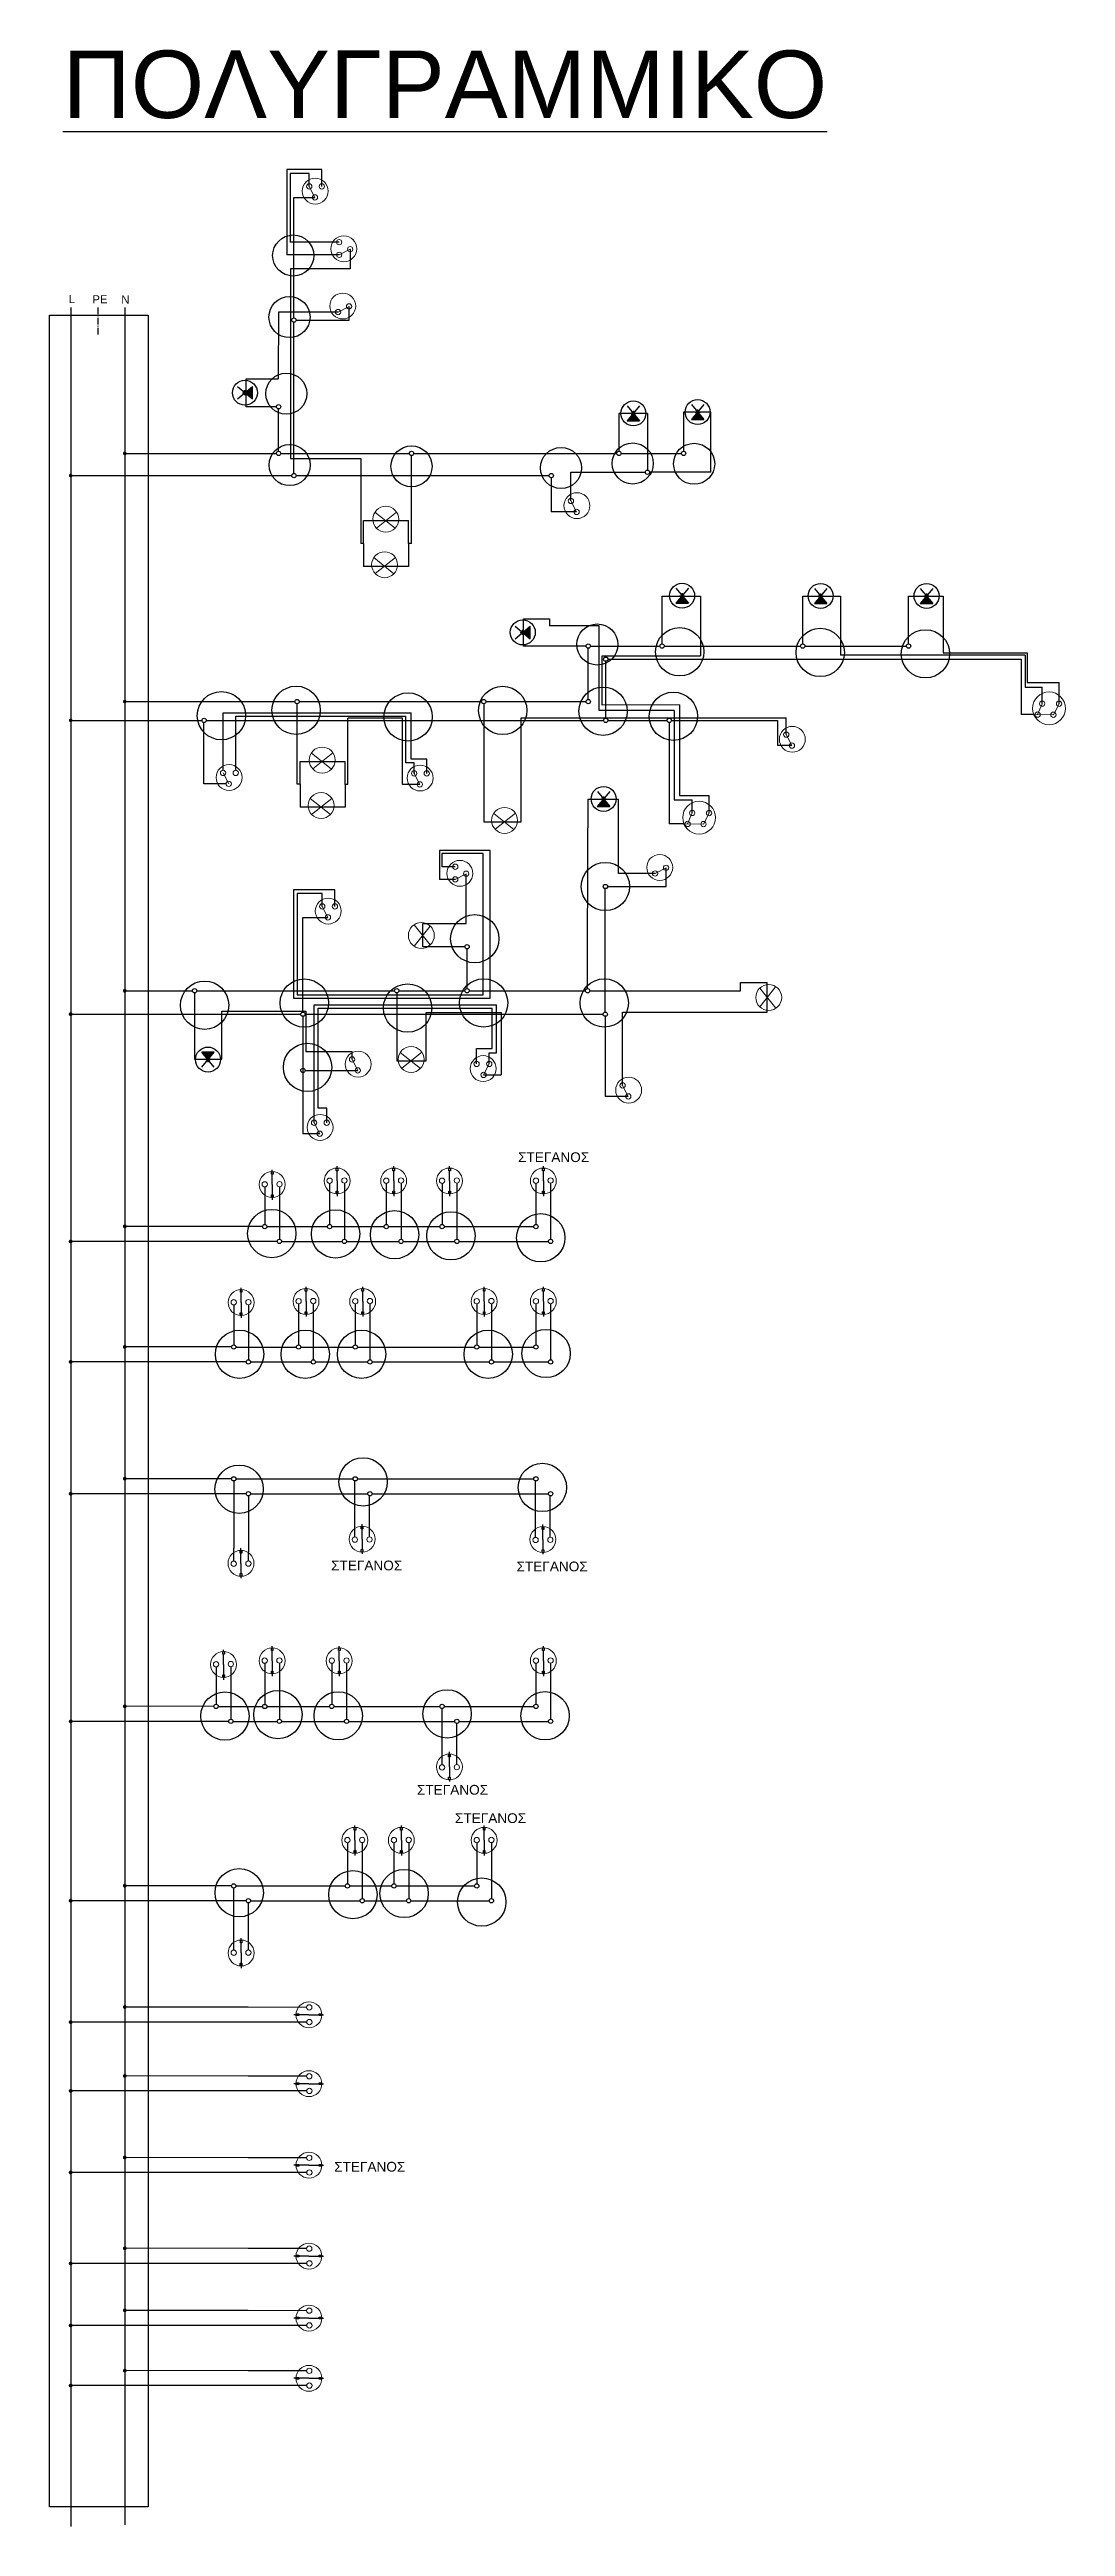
# Model space of a CAD drawing. Header units: millimetres. Extents: x 7471872 to 14943722, y 8344308 to 16688757.
# Drawn here: x 7471943.6 to 7471981.3, y 8344308.4 to 8344400.2 of the extents above; entities that cross this region are included whole.
import ezdxf

# ---------------------------------------------------------------- set-up
doc = ezdxf.new("R2010")
doc.units = ezdxf.units.MM
for name, color, linetype in [('BUILD_FL001_USER', 2, 'Continuous'), ('HLEK-SYMBOL', 1, 'Continuous'), ('TOUCH_POINTS', 7, 'Continuous')]:
    doc.layers.add(name, color=color, linetype=linetype)
doc.styles.get("Standard").update_dxf_attribs({"font": 'arial.ttf'})
pattern_1 = [(0, (0, 0), (0, 6.985), [5.08, -1.905]), (90, (0, 0), (-6.985, 4e-16), [5.08, -1.905])]

msp = doc.modelspace()

# ---------------------------------------------------------------- texts
for s, height, p in [('%%UΠΟΛΥΓΡΑΜΜΙΚΟ', 2.5, (7471944.135, 8344397.655)), ('L', 0.299, (7471944.354, 8344390.796)), ('PE', 0.2991, (7471945.234, 8344390.787)), ('N', 0.299, (7471946.304, 8344390.779)), ('ΣΤΕΓΑΝΟΣ', 0.3607, (7471961, 8344358.966)), ('ΣΤΕΓΑΝΟΣ', 0.3607, (7471954.075, 8344343.836)), ('ΣΤΕΓΑΝΟΣ', 0.3607, (7471960.945, 8344343.8)), ('ΣΤΕΓΑΝΟΣ', 0.3607, (7471957.255, 8344335.523)), ('ΣΤΕΓΑΝΟΣ', 0.3607, (7471958.664, 8344334.472)), ('ΣΤΕΓΑΝΟΣ', 0.3607, (7471954.189, 8344321.554))]:
    msp.add_text(s, height=height).set_placement(p)

# ---------------------------------------------------------------- blocks, each defined once
blk = doc.blocks.new('TPOINT')
at = {"layer": 'TOUCH_POINTS'}
for p, q in [((-0.03, 0), (0.03, 0)), ((0.021, -0.021), (-0.021, 0.021)), ((-0.021, -0.021), (0.021, 0.021)), ((0, 0.03), (0, -0.03))]:
    blk.add_line(p, q, dxfattribs=at)
blk.add_point((0, 0), dxfattribs=at)
blk = doc.blocks.new('*X12')
at = {"color": 0}
for p, q in [((10.342, 4.006), (10.418, 4.083)), ((10.355, 4.033), (10.412, 4.09)), ((10.356, 4.006), (10.425, 4.075)), ((10.37, 4.006), (10.431, 4.067)), ((10.384, 4.006), (10.437, 4.059)), ((10.398, 4.006), (10.444, 4.052)), ((10.412, 4.006), (10.45, 4.044)), ((10.426, 4.006), (10.457, 4.036)), ((10.441, 4.006), (10.463, 4.029)), ((10.455, 4.006), (10.47, 4.021)), ((10.469, 4.006), (10.476, 4.013))]:
    blk.add_line(p, q, dxfattribs=at)
blk = doc.blocks.new('gJ6_a53')
at = {"layer": 'HLEK-SYMBOL', "color": 0, "linetype": 'Continuous'}
for p, q in [((0.075, 0.09), (-0.075, -0.09)), ((-0.075, 0.09), (0.075, -0.09)), ((-0.075, -0.09), (0.075, -0.09))]:
    blk.add_line(p, q, dxfattribs=at)
blk.add_circle((0, 0), 0.15, dxfattribs=at)
for name, p in [('TPOINT', (0, 0)), ('*X12', (-10.407, -4.096))]:
    blk.add_blockref(name, p)

# ---------------------------------------------------------------- hatches: boundary and pattern name
at = {"true_color": 0x000000}
h = msp.add_hatch(dxfattribs=at)
h.set_pattern_fill('ANGLE', color=18)
h.set_pattern_definition(pattern_1)
h.paths.add_polyline_path([(7471951.825, 8344330.063), (7471951.825, 8344330.003), (7471951.922, 8344330.003), (7471951.922, 8344330.063)])
h.paths.add_polyline_path([(7471953.733, 8344327.395), (7471953.635, 8344327.395), (7471953.635, 8344327.334), (7471953.733, 8344327.334)])
h.paths.add_polyline_path([(7471959.776, 8344334.308), (7471959.715, 8344334.308), (7471959.715, 8344334.211), (7471959.776, 8344334.211)])
h.paths.add_polyline_path([(7471956.71, 8344334.308), (7471956.649, 8344334.308), (7471956.649, 8344334.211), (7471956.71, 8344334.211)])
h.paths.add_polyline_path([(7471954.927, 8344334.211), (7471954.988, 8344334.211), (7471954.988, 8344334.308), (7471954.927, 8344334.308)])
h.paths.add_polyline_path([(7471958.486, 8344336.17), (7471958.425, 8344336.17), (7471958.425, 8344336.072), (7471958.486, 8344336.072)])
h.paths.add_polyline_path([(7471961.969, 8344340.958), (7471961.908, 8344340.958), (7471961.908, 8344340.861), (7471961.969, 8344340.861)])
h.paths.add_polyline_path([(7471954.347, 8344340.861), (7471954.408, 8344340.861), (7471954.408, 8344340.958), (7471954.347, 8344340.958)])
h.paths.add_polyline_path([(7471950.063, 8344340.726), (7471950.124, 8344340.726), (7471950.124, 8344340.824), (7471950.063, 8344340.824)])
h.paths.add_polyline_path([(7471951.862, 8344340.861), (7471951.923, 8344340.861), (7471951.923, 8344340.958), (7471951.862, 8344340.958)])
h.paths.add_polyline_path([(7471950.767, 8344343.715), (7471950.706, 8344343.715), (7471950.706, 8344343.617), (7471950.767, 8344343.617)])
h.paths.add_polyline_path([(7471955.192, 8344344.511), (7471955.253, 8344344.511), (7471955.253, 8344344.608), (7471955.192, 8344344.608)])
h.paths.add_polyline_path([(7471961.889, 8344344.498), (7471961.95, 8344344.498), (7471961.95, 8344344.596), (7471961.889, 8344344.596)])
h.paths.add_polyline_path([(7471949.656, 8344353.637), (7471949.656, 8344353.698), (7471949.559, 8344353.698), (7471949.559, 8344353.637)])
h.paths.add_polyline_path([(7471953.118, 8344354.278), (7471953.118, 8344354.181), (7471953.179, 8344354.181), (7471953.179, 8344354.278)])
h.paths.add_polyline_path([(7471955.276, 8344354.278), (7471955.215, 8344354.278), (7471955.215, 8344354.181), (7471955.276, 8344354.181)])
h.paths.add_polyline_path([(7471959.776, 8344354.278), (7471959.715, 8344354.278), (7471959.715, 8344354.181), (7471959.776, 8344354.181)])
h.paths.add_polyline_path([(7471961.969, 8344354.278), (7471961.908, 8344354.278), (7471961.908, 8344354.181), (7471961.969, 8344354.181)])
h.paths.add_polyline_path([(7471961.969, 8344358.743), (7471961.908, 8344358.743), (7471961.908, 8344358.645), (7471961.969, 8344358.645)])
h.paths.add_polyline_path([(7471958.433, 8344358.645), (7471958.494, 8344358.645), (7471958.494, 8344358.743), (7471958.433, 8344358.743)])
h.paths.add_polyline_path([(7471956.426, 8344358.743), (7471956.365, 8344358.743), (7471956.365, 8344358.645), (7471956.426, 8344358.645)])
h.paths.add_polyline_path([(7471954.268, 8344358.645), (7471954.329, 8344358.645), (7471954.329, 8344358.743), (7471954.268, 8344358.743)])
h.paths.add_polyline_path([(7471951.925, 8344358.608), (7471951.864, 8344358.608), (7471951.864, 8344358.511), (7471951.925, 8344358.511)])
h = msp.add_hatch(dxfattribs=at)
h.set_pattern_fill('ANGLE', color=18)
h.set_pattern_definition([(0, (30.003, -21.6344), (0, 6.985), [5.08, -1.905]), (90, (30.003, -21.6344), (-6.985, 4e-16), [5.08, -1.905])])
h.paths.add_polyline_path([(7471953.982, 8344358.693), (7471953.921, 8344358.693), (7471953.921, 8344358.595), (7471953.982, 8344358.595)])
h = msp.add_hatch(dxfattribs=at)
h.set_pattern_fill('ANGLE', color=18)
h.set_pattern_definition([(0, (13.348, -2.054), (0, 6.985), [5.08, -1.905]), (90, (13.348, -2.054), (-6.985, 4e-16), [5.08, -1.905])])
h.paths.add_polyline_path([(7471954.329, 8344358.645), (7471954.329, 8344358.743), (7471954.268, 8344358.743), (7471954.268, 8344358.645)])
h = msp.add_hatch(dxfattribs=at)
h.set_pattern_fill('ANGLE', color=18)
h.set_pattern_definition([(0, (16.0554, -1.9745), (0, 6.985), [5.08, -1.905]), (90, (16.0554, -1.9745), (-6.985, 4e-16), [5.08, -1.905])])
h.paths.add_polyline_path([(7471956.426, 8344358.743), (7471956.365, 8344358.743), (7471956.365, 8344358.645), (7471956.426, 8344358.645)])
h = msp.add_hatch(dxfattribs=at)
h.set_pattern_fill('ANGLE', color=18)
h.set_pattern_definition([(0, (34.1915, -21.623), (0, 6.985), [5.08, -1.905]), (90, (34.1915, -21.623), (-6.985, 4e-16), [5.08, -1.905])])
h.paths.add_polyline_path([(7471958.17, 8344358.704), (7471958.11, 8344358.704), (7471958.11, 8344358.607), (7471958.17, 8344358.607)])
h = msp.add_hatch(dxfattribs=at)
h.set_pattern_fill('ANGLE', color=18)
h.set_pattern_definition([(0, (19.553, -1.937), (0, 6.985), [5.08, -1.905]), (90, (19.553, -1.937), (-6.985, 4e-16), [5.08, -1.905])])
h.paths.add_polyline_path([(7471958.494, 8344358.743), (7471958.433, 8344358.743), (7471958.433, 8344358.645), (7471958.494, 8344358.645)])
h = msp.add_hatch(dxfattribs=at)
h.set_pattern_fill('ANGLE', color=18)
h.set_pattern_definition([(0, (17.6524, -1.994), (0, 6.985), [5.08, -1.905]), (90, (17.6524, -1.994), (-6.985, 4e-16), [5.08, -1.905])])
h.paths.add_polyline_path([(7471958.909, 8344358.793), (7471958.848, 8344358.793), (7471958.848, 8344358.696), (7471958.909, 8344358.696)])
h = msp.add_hatch(dxfattribs=at)
h.set_pattern_fill('ANGLE', color=18)
h.set_pattern_definition([(0, (37.3336, -21.659), (0, 6.985), [5.08, -1.905]), (90, (37.3336, -21.659), (-6.985, 4e-16), [5.08, -1.905])])
h.paths.add_polyline_path([(7471961.313, 8344358.668), (7471961.252, 8344358.668), (7471961.252, 8344358.571), (7471961.313, 8344358.571)])
h = msp.add_hatch(dxfattribs=at)
h.set_pattern_fill('ANGLE', color=18)
h.set_pattern_definition([(0, (23.7, -1.858), (0, 6.985), [5.08, -1.905]), (90, (23.7, -1.858), (-6.985, 4e-16), [5.08, -1.905])])
h.paths.add_polyline_path([(7471961.969, 8344358.743), (7471961.908, 8344358.743), (7471961.908, 8344358.645), (7471961.969, 8344358.645)])
h = msp.add_hatch(dxfattribs=at)
h.set_pattern_fill('ANGLE', color=18)
h.set_pattern_definition([(0, (43.8704, -21.4426), (0, 6.985), [5.08, -1.905]), (90, (43.8704, -21.4426), (-6.985, 4e-16), [5.08, -1.905])])
h.paths.add_polyline_path([(7471967.849, 8344358.885), (7471967.789, 8344358.885), (7471967.789, 8344358.787), (7471967.849, 8344358.787)])
h = msp.add_hatch(color=18, dxfattribs=at)
h.dxf.hatch_style = 1
h.paths.add_polyline_path([(7471951.924, 8344357.751), (7471951.863, 8344357.751), (7471951.863, 8344357.654), (7471951.924, 8344357.654)])
h = msp.add_hatch(dxfattribs=at)
h.set_pattern_fill('ANGLE', color=18)
h.set_pattern_definition([(0, (40.767, -35.5475), (0, 6.985), [5.08, -1.905]), (90, (40.767, -35.5475), (-6.985, 4e-16), [5.08, -1.905])])
h.paths.add_polyline_path([(7471951.925, 8344358.511), (7471951.925, 8344358.608), (7471951.864, 8344358.608), (7471951.864, 8344358.511)])
h = msp.add_hatch(color=18, dxfattribs=at)
h.dxf.hatch_style = 1
h.paths.add_polyline_path([(7471954.328, 8344357.885), (7471954.267, 8344357.885), (7471954.267, 8344357.788), (7471954.328, 8344357.788)])
h = msp.add_hatch(color=18, dxfattribs=at)
h.dxf.hatch_style = 1
h.paths.add_polyline_path([(7471956.425, 8344357.885), (7471956.365, 8344357.885), (7471956.365, 8344357.788), (7471956.425, 8344357.788)])
h = msp.add_hatch(color=18, dxfattribs=at)
h.dxf.hatch_style = 1
h.paths.add_polyline_path([(7471958.493, 8344357.885), (7471958.433, 8344357.885), (7471958.433, 8344357.788), (7471958.493, 8344357.788)])
h = msp.add_hatch(color=18, dxfattribs=at)
h.dxf.hatch_style = 1
h.paths.add_polyline_path([(7471961.968, 8344357.885), (7471961.907, 8344357.885), (7471961.907, 8344357.788), (7471961.968, 8344357.788)])
h = msp.add_hatch(dxfattribs=at)
h.set_pattern_fill('ANGLE', color=18)
h.set_pattern_definition([(0, (12.7404, 5.167), (0, 6.985), [5.08, -1.905]), (90, (12.7404, 5.167), (-6.985, 4e-16), [5.08, -1.905])])
h.paths.add_polyline_path([(7471953.179, 8344354.278), (7471953.118, 8344354.278), (7471953.118, 8344354.181), (7471953.179, 8344354.181)])
h = msp.add_hatch(dxfattribs=at)
h.set_pattern_fill('ANGLE', color=18)
h.set_pattern_definition([(0, (15.448, 5.246), (0, 6.985), [5.08, -1.905]), (90, (15.448, 5.246), (-6.985, 4e-16), [5.08, -1.905])])
h.paths.add_polyline_path([(7471955.276, 8344354.278), (7471955.215, 8344354.278), (7471955.215, 8344354.181), (7471955.276, 8344354.181)])
h = msp.add_hatch(dxfattribs=at)
h.set_pattern_fill('ANGLE', color=18)
h.set_pattern_definition([(0, (21.377, 5.2834), (0, 6.985), [5.08, -1.905]), (90, (21.377, 5.2834), (-6.985, 4e-16), [5.08, -1.905])])
h.paths.add_polyline_path([(7471959.776, 8344354.278), (7471959.715, 8344354.278), (7471959.715, 8344354.181), (7471959.776, 8344354.181)])
h = msp.add_hatch(dxfattribs=at)
h.set_pattern_fill('ANGLE', color=18)
h.set_pattern_definition([(0, (24.242, 5.363), (0, 6.985), [5.08, -1.905]), (90, (24.242, 5.363), (-6.985, 4e-16), [5.08, -1.905])])
h.paths.add_polyline_path([(7471961.969, 8344354.278), (7471961.908, 8344354.278), (7471961.908, 8344354.181), (7471961.969, 8344354.181)])
h = msp.add_hatch(dxfattribs=at)
h.set_pattern_fill('ANGLE', color=18, angle=90)
h.set_pattern_definition([(90, (15816332.0296, 872443.0826), (-6.985, 4e-16), [5.08, -1.905]), (180, (15816332.0296, 872443.0826), (-9e-16, -6.985), [5.08, -1.905])])
h.paths.add_polyline_path([(7471949.656, 8344353.698), (7471949.559, 8344353.698), (7471949.559, 8344353.637), (7471949.656, 8344353.637)])
h = msp.add_hatch(color=18, dxfattribs=at)
h.dxf.hatch_style = 1
h.paths.add_polyline_path([(7471950.774, 8344353.379), (7471950.713, 8344353.379), (7471950.713, 8344353.281), (7471950.774, 8344353.281)])
h = msp.add_hatch(color=18, dxfattribs=at)
h.dxf.hatch_style = 1
h.paths.add_polyline_path([(7471953.178, 8344353.421), (7471953.117, 8344353.421), (7471953.117, 8344353.324), (7471953.178, 8344353.324)])
h = msp.add_hatch(color=18, dxfattribs=at)
h.dxf.hatch_style = 1
h.paths.add_polyline_path([(7471955.275, 8344353.421), (7471955.215, 8344353.421), (7471955.215, 8344353.324), (7471955.275, 8344353.324)])
h = msp.add_hatch(color=18, dxfattribs=at)
h.dxf.hatch_style = 1
h.paths.add_polyline_path([(7471959.775, 8344353.421), (7471959.715, 8344353.421), (7471959.715, 8344353.324), (7471959.775, 8344353.324)])
h = msp.add_hatch(color=18, dxfattribs=at)
h.dxf.hatch_style = 1
h.paths.add_polyline_path([(7471961.968, 8344353.421), (7471961.907, 8344353.421), (7471961.907, 8344353.324), (7471961.968, 8344353.324)])
h = msp.add_hatch(color=18, dxfattribs=at)
h.dxf.hatch_style = 1
h.paths.add_polyline_path([(7471955.193, 8344345.368), (7471955.253, 8344345.368), (7471955.253, 8344345.465), (7471955.193, 8344345.465)])
h = msp.add_hatch(color=18, dxfattribs=at)
h.dxf.hatch_style = 1
h.paths.add_polyline_path([(7471961.89, 8344345.355), (7471961.95, 8344345.355), (7471961.95, 8344345.453), (7471961.89, 8344345.453)])
h = msp.add_hatch(dxfattribs=at)
h.set_pattern_fill('ANGLE', color=18)
h.set_pattern_definition([(0, (29.152, -3.7885), (0, 6.985), [5.08, -1.905]), (90, (29.152, -3.7885), (-6.985, 4e-16), [5.08, -1.905])])
h.paths.add_polyline_path([(7471962.018, 8344345.127), (7471961.957, 8344345.127), (7471961.957, 8344345.03), (7471962.018, 8344345.03)])
h = msp.add_hatch(color=18, dxfattribs=at)
h.dxf.hatch_style = 1
h.paths.add_polyline_path([(7471950.707, 8344344.474), (7471950.768, 8344344.474), (7471950.768, 8344344.572), (7471950.707, 8344344.572)])
h = msp.add_hatch(dxfattribs=at)
h.set_pattern_fill('ANGLE', color=18, angle=180)
h.set_pattern_definition([(180, (14943890.77, 16688693.6224), (-9e-16, -6.985), [5.08, -1.905]), (270, (14943890.77, 16688693.6224), (6.985, -1e-15), [5.08, -1.905])])
h.paths.add_polyline_path([(7471955.192, 8344344.511), (7471955.253, 8344344.511), (7471955.253, 8344344.608), (7471955.192, 8344344.608)])
h = msp.add_hatch(dxfattribs=at)
h.set_pattern_fill('ANGLE', color=18, angle=180)
h.set_pattern_definition([(180, (14943897.467, 16688693.61), (-9e-16, -6.985), [5.08, -1.905]), (270, (14943897.467, 16688693.61), (6.985, -1e-15), [5.08, -1.905])])
h.paths.add_polyline_path([(7471961.889, 8344344.498), (7471961.95, 8344344.498), (7471961.95, 8344344.596), (7471961.889, 8344344.596)])
h = msp.add_hatch(dxfattribs=at)
h.set_pattern_fill('ANGLE', color=18)
h.set_pattern_definition(pattern_1)
h.paths.add_polyline_path([(7471961.95, 8344344.596), (7471961.889, 8344344.596), (7471961.889, 8344344.498), (7471961.95, 8344344.498)])
h = msp.add_hatch(dxfattribs=at)
h.set_pattern_fill('ANGLE', color=18, angle=180)
h.set_pattern_definition([(180, (14943861.322, 16688730.9484), (-3e-15, -6.985), [5.08, -1.905]), (270, (14943861.322, 16688730.9484), (6.985, -3e-15), [5.08, -1.905])])
h.paths.add_polyline_path([(7471950.706, 8344343.715), (7471950.706, 8344343.617), (7471950.767, 8344343.617), (7471950.767, 8344343.715)])
h = msp.add_hatch(dxfattribs=at)
h.set_pattern_fill('ANGLE', color=18)
h.set_pattern_definition([(0, (39.001, -53.332), (0, 6.985), [5.08, -1.905]), (90, (39.001, -53.332), (-6.985, 4e-16), [5.08, -1.905])])
h.paths.add_polyline_path([(7471950.124, 8344340.726), (7471950.124, 8344340.824), (7471950.063, 8344340.824), (7471950.063, 8344340.726)])
h = msp.add_hatch(dxfattribs=at)
h.set_pattern_fill('ANGLE', color=18)
h.set_pattern_definition([(0, (10.9774, -19.8385), (0, 6.985), [5.08, -1.905]), (90, (10.9774, -19.8385), (-6.985, 4e-16), [5.08, -1.905])])
h.paths.add_polyline_path([(7471951.923, 8344340.861), (7471951.923, 8344340.958), (7471951.862, 8344340.958), (7471951.862, 8344340.861)])
h = msp.add_hatch(dxfattribs=at)
h.set_pattern_fill('ANGLE', color=18)
h.set_pattern_definition([(0, (14.073, -19.759), (0, 6.985), [5.08, -1.905]), (90, (14.073, -19.759), (-6.985, 4e-16), [5.08, -1.905])])
h.paths.add_polyline_path([(7471954.408, 8344340.958), (7471954.347, 8344340.958), (7471954.347, 8344340.861), (7471954.408, 8344340.861)])
h = msp.add_hatch(dxfattribs=at)
h.set_pattern_fill('ANGLE', color=18)
h.set_pattern_definition([(0, (23.735, -19.6424), (0, 6.985), [5.08, -1.905]), (90, (23.735, -19.6424), (-6.985, 4e-16), [5.08, -1.905])])
h.paths.add_polyline_path([(7471961.969, 8344340.958), (7471961.908, 8344340.958), (7471961.908, 8344340.861), (7471961.969, 8344340.861)])
h = msp.add_hatch(color=18, dxfattribs=at)
h.dxf.hatch_style = 1
h.paths.add_polyline_path([(7471950.123, 8344339.967), (7471950.062, 8344339.967), (7471950.062, 8344339.869), (7471950.123, 8344339.869)])
h = msp.add_hatch(color=18, dxfattribs=at)
h.dxf.hatch_style = 1
h.paths.add_polyline_path([(7471951.922, 8344340.101), (7471951.862, 8344340.101), (7471951.862, 8344340.003), (7471951.922, 8344340.003)])
h = msp.add_hatch(color=18, dxfattribs=at)
h.dxf.hatch_style = 1
h.paths.add_polyline_path([(7471954.407, 8344340.101), (7471954.347, 8344340.101), (7471954.347, 8344340.004), (7471954.407, 8344340.004)])
h = msp.add_hatch(color=18, dxfattribs=at)
h.dxf.hatch_style = 1
h.paths.add_polyline_path([(7471961.968, 8344340.101), (7471961.907, 8344340.101), (7471961.907, 8344340.004), (7471961.968, 8344340.004)])
h = msp.add_hatch(color=18, dxfattribs=at)
h.dxf.hatch_style = 1
h.paths.add_polyline_path([(7471958.426, 8344336.93), (7471958.487, 8344336.93), (7471958.487, 8344337.027), (7471958.426, 8344337.027)])
h = msp.add_hatch(dxfattribs=at)
h.set_pattern_fill('ANGLE', color=18, angle=180)
h.set_pattern_definition([(180, (14943894.412, 16688684.917), (-9e-16, -6.985), [5.08, -1.905]), (270, (14943894.412, 16688684.917), (6.985, -1e-15), [5.08, -1.905])])
h.paths.add_polyline_path([(7471958.425, 8344336.072), (7471958.486, 8344336.072), (7471958.486, 8344336.17), (7471958.425, 8344336.17)])
h = msp.add_hatch(dxfattribs=at)
h.set_pattern_fill('ANGLE', color=18)
h.set_pattern_definition([(0, (14.585, -14.8035), (0, 6.985), [5.08, -1.905]), (90, (14.585, -14.8035), (-6.985, 4e-16), [5.08, -1.905])])
h.paths.add_polyline_path([(7471954.988, 8344334.308), (7471954.927, 8344334.308), (7471954.927, 8344334.211), (7471954.988, 8344334.211)])
h = msp.add_hatch(dxfattribs=at)
h.set_pattern_fill('ANGLE', color=18)
h.set_pattern_definition([(0, (16.917, -14.724), (0, 6.985), [5.08, -1.905]), (90, (16.917, -14.724), (-6.985, 4e-16), [5.08, -1.905])])
h.paths.add_polyline_path([(7471956.71, 8344334.308), (7471956.649, 8344334.308), (7471956.649, 8344334.211), (7471956.71, 8344334.211)])
h = msp.add_hatch(dxfattribs=at)
h.set_pattern_fill('ANGLE', color=18)
h.set_pattern_definition([(0, (21.4125, -14.687), (0, 6.985), [5.08, -1.905]), (90, (21.4125, -14.687), (-6.985, 4e-16), [5.08, -1.905])])
h.paths.add_polyline_path([(7471959.776, 8344334.308), (7471959.715, 8344334.308), (7471959.715, 8344334.211), (7471959.776, 8344334.211)])
h = msp.add_hatch(color=18, dxfattribs=at)
h.dxf.hatch_style = 1
h.paths.add_polyline_path([(7471954.987, 8344333.451), (7471954.927, 8344333.451), (7471954.927, 8344333.354), (7471954.987, 8344333.354)])
h = msp.add_hatch(color=18, dxfattribs=at)
h.dxf.hatch_style = 1
h.paths.add_polyline_path([(7471956.709, 8344333.451), (7471956.649, 8344333.451), (7471956.649, 8344333.354), (7471956.709, 8344333.354)])
h = msp.add_hatch(color=18, dxfattribs=at)
h.dxf.hatch_style = 1
h.paths.add_polyline_path([(7471959.775, 8344333.451), (7471959.715, 8344333.451), (7471959.715, 8344333.354), (7471959.775, 8344333.354)])
h = msp.add_hatch(dxfattribs=at)
h.set_pattern_fill('ANGLE', color=18, angle=270)
h.set_pattern_definition([(270, (-872430.584, 15816240.618), (6.985, -1e-15), [5.08, -1.905]), (360, (-872430.584, 15816240.618), (2e-15, 6.985), [5.08, -1.905])])
h.paths.add_polyline_path([(7471951.825, 8344330.003), (7471951.922, 8344330.003), (7471951.922, 8344330.063), (7471951.825, 8344330.063)])
h = msp.add_hatch(color=18, dxfattribs=at)
h.dxf.hatch_style = 1
h.paths.add_polyline_path([(7471950.774, 8344329.276), (7471950.713, 8344329.276), (7471950.713, 8344329.179), (7471950.774, 8344329.179)])
h = msp.add_hatch(color=18, dxfattribs=at)
h.dxf.hatch_style = 1
h.paths.add_polyline_path([(7471952.876, 8344327.335), (7471952.876, 8344327.395), (7471952.778, 8344327.395), (7471952.778, 8344327.335)])
h = msp.add_hatch(color=18, dxfattribs=at)
h.dxf.hatch_style = 1
h.paths.add_polyline_path([(7471952.876, 8344324.782), (7471952.876, 8344324.843), (7471952.778, 8344324.843), (7471952.778, 8344324.782)])
h = msp.add_hatch(dxfattribs=at)
h.set_pattern_fill('ANGLE', color=18)
h.set_pattern_definition([(0, (0.035, -1.4916), (0, 6.985), [5.08, -1.905]), (90, (0.035, -1.4916), (-6.985, 4e-16), [5.08, -1.905])])
h.paths.add_polyline_path([(7471953.733, 8344324.842), (7471953.635, 8344324.842), (7471953.635, 8344324.782), (7471953.733, 8344324.782)])
h = msp.add_hatch(color=18, dxfattribs=at)
h.dxf.hatch_style = 1
h.paths.add_polyline_path([(7471952.876, 8344321.759), (7471952.876, 8344321.82), (7471952.778, 8344321.82), (7471952.778, 8344321.759)])
h = msp.add_hatch(dxfattribs=at)
h.set_pattern_fill('ANGLE', color=18)
h.set_pattern_definition([(0, (0.565, -4.7334), (0, 6.985), [5.08, -1.905]), (90, (0.565, -4.7334), (-6.985, 4e-16), [5.08, -1.905])])
h.paths.add_polyline_path([(7471953.733, 8344321.819), (7471953.635, 8344321.819), (7471953.635, 8344321.758), (7471953.733, 8344321.758)])
h = msp.add_hatch(color=18, dxfattribs=at)
h.dxf.hatch_style = 1
h.paths.add_polyline_path([(7471952.876, 8344318.393), (7471952.876, 8344318.454), (7471952.778, 8344318.454), (7471952.778, 8344318.393)])
h = msp.add_hatch(dxfattribs=at)
h.set_pattern_fill('ANGLE', color=18)
h.set_pattern_definition([(0, (9.227, -7.415), (0, 6.985), [5.08, -1.905]), (90, (9.227, -7.415), (-6.985, 4e-16), [5.08, -1.905])])
h.paths.add_polyline_path([(7471953.733, 8344318.453), (7471953.635, 8344318.453), (7471953.635, 8344318.392), (7471953.733, 8344318.392)])
h = msp.add_hatch(color=18, dxfattribs=at)
h.dxf.hatch_style = 1
h.paths.add_polyline_path([(7471952.876, 8344316.094), (7471952.876, 8344316.155), (7471952.778, 8344316.155), (7471952.778, 8344316.094)])
h = msp.add_hatch(dxfattribs=at)
h.set_pattern_fill('ANGLE', color=18)
h.set_pattern_definition([(0, (14.186, -9.576), (0, 6.985), [5.08, -1.905]), (90, (14.186, -9.576), (-6.985, 4e-16), [5.08, -1.905])])
h.paths.add_polyline_path([(7471953.733, 8344316.154), (7471953.635, 8344316.154), (7471953.635, 8344316.093), (7471953.733, 8344316.093)])
h = msp.add_hatch(color=18, dxfattribs=at)
h.dxf.hatch_style = 1
h.paths.add_polyline_path([(7471952.876, 8344313.863), (7471952.876, 8344313.924), (7471952.778, 8344313.924), (7471952.778, 8344313.863)])
h = msp.add_hatch(dxfattribs=at)
h.set_pattern_fill('ANGLE', color=18)
h.set_pattern_definition([(0, (16.5374, -12.6955), (0, 6.985), [5.08, -1.905]), (90, (16.5374, -12.6955), (-6.985, 4e-16), [5.08, -1.905])])
h.paths.add_polyline_path([(7471953.733, 8344313.923), (7471953.635, 8344313.923), (7471953.635, 8344313.863), (7471953.733, 8344313.863)])

# ---------------------------------------------------------------- linework, layer by layer
for p, q in [((7471953.733, 8344395.748), (7471952.442, 8344395.748)), ((7471952.442, 8344395.748), (7471952.442, 8344392.585)), ((7471953.265, 8344395.595), (7471952.558, 8344395.595)), ((7471952.558, 8344395.595), (7471952.558, 8344393.053)), ((7471953.265, 8344395.12), (7471953.265, 8344395.595)), ((7471953.733, 8344395.12), (7471953.733, 8344395.748)), ((7471952.698, 8344390.245), (7471952.698, 8344394.713)), ((7471952.698, 8344394.713), (7471953.475, 8344394.713)), ((7471954.374, 8344393.053), (7471952.558, 8344393.053)), ((7471954.781, 8344392.795), (7471954.781, 8344392.07)), ((7471954.374, 8344392.585), (7471952.442, 8344392.585)), ((7471954.781, 8344392.07), (7471952.569, 8344392.07)), ((7471952.569, 8344392.07), (7471952.569, 8344385.04)), ((7471944.43, 8344390.631), (7471944.43, 8344308.404)), ((7471945.433, 8344390.631), (7471945.433, 8344390.381)), ((7471945.433, 8344390.331), (7471945.433, 8344390.306)), ((7471945.433, 8344390.256), (7471945.433, 8344390.251)), ((7471945.433, 8344390.256), (7471945.433, 8344390.006)), ((7471945.433, 8344389.956), (7471945.433, 8344389.952)), ((7471945.433, 8344389.952), (7471945.433, 8344389.927)), ((7471945.433, 8344389.877), (7471945.433, 8344389.872)), ((7471945.433, 8344389.877), (7471945.433, 8344389.627)), ((7471946.433, 8344390.631), (7471946.433, 8344308.465)), ((7471952.127, 8344390.464), (7471952.117, 8344387.988)), ((7471954.333, 8344390.464), (7471952.127, 8344390.464)), ((7471952.698, 8344386.585), (7471952.698, 8344390.086)), ((7471952.777, 8344390.169), (7471954.74, 8344390.169)), ((7471954.74, 8344390.169), (7471954.74, 8344390.674)), ((7471950.929, 8344386.956), (7471950.929, 8344387.988)), ((7471950.929, 8344387.988), (7471952.117, 8344387.988)), ((7471952.117, 8344387.988), (7471952.117, 8344387.988)), ((7471952.051, 8344386.956), (7471950.929, 8344386.956)), ((7471952.13, 8344385.306), (7471952.13, 8344386.877)), ((7471952.698, 8344384.484), (7471952.698, 8344386.585)), ((7471965.795, 8344386.704), (7471964.735, 8344386.704)), ((7471964.735, 8344386.704), (7471964.735, 8344385.306)), ((7471965.795, 8344386.704), (7471965.795, 8344384.607)), ((7471968.135, 8344386.754), (7471967.131, 8344386.754)), ((7471967.131, 8344386.754), (7471967.131, 8344385.306)), ((7471968.135, 8344384.527), (7471968.135, 8344386.754)), ((7471944.43, 8344384.405), (7471952.619, 8344384.405)), ((7471946.433, 8344385.227), (7471952.051, 8344385.227)), ((7471952.209, 8344385.227), (7471955.251, 8344385.227)), ((7471952.569, 8344385.04), (7471955.172, 8344385.04)), ((7471952.777, 8344384.405), (7471955.378, 8344384.405)), ((7471955.172, 8344385.04), (7471955.172, 8344381.889)), ((7471955.251, 8344385.227), (7471956.975, 8344385.227)), ((7471955.378, 8344384.405), (7471962.151, 8344384.405)), ((7471957.054, 8344381.886), (7471957.054, 8344385.147)), ((7471957.133, 8344385.227), (7471961.744, 8344385.227)), ((7471961.744, 8344385.227), (7471964.655, 8344385.227)), ((7471962.959, 8344383.463), (7471962.959, 8344384.527)), ((7471962.959, 8344384.527), (7471965.716, 8344384.527)), ((7471964.814, 8344385.227), (7471967.052, 8344385.227)), ((7471968.135, 8344384.527), (7471965.874, 8344384.527)), ((7471962.23, 8344384.325), (7471962.23, 8344383.056)), ((7471955.279, 8344381.889), (7471955.279, 8344382.734)), ((7471955.279, 8344382.734), (7471956.947, 8344382.734)), ((7471956.947, 8344381.886), (7471956.947, 8344382.734)), ((7471963.17, 8344383.056), (7471962.23, 8344383.056)), ((7471955.279, 8344381.889), (7471955.172, 8344381.889)), ((7471955.279, 8344381.889), (7471955.279, 8344381.041)), ((7471956.947, 8344381.886), (7471956.947, 8344381.041)), ((7471957.054, 8344381.886), (7471956.947, 8344381.886)), ((7471956.947, 8344381.041), (7471955.279, 8344381.041)), ((7471966.334, 8344378.165), (7471966.334, 8344379.94)), ((7471966.334, 8344379.94), (7471967.757, 8344379.94)), ((7471967.757, 8344379.94), (7471967.757, 8344377.721)), ((7471971.547, 8344378.165), (7471971.547, 8344379.938)), ((7471971.547, 8344379.938), (7471972.942, 8344379.938)), ((7471972.942, 8344379.938), (7471972.942, 8344377.745)), ((7471975.464, 8344378.165), (7471975.464, 8344379.935)), ((7471975.464, 8344379.935), (7471976.744, 8344379.935)), ((7471976.744, 8344379.933), (7471976.744, 8344377.837)), ((7471961.196, 8344378.085), (7471961.196, 8344379.093)), ((7471961.196, 8344379.093), (7471962.171, 8344379.093)), ((7471962.171, 8344379.093), (7471962.171, 8344378.841)), ((7471963.522, 8344378.085), (7471961.196, 8344378.085)), ((7471964.005, 8344378.841), (7471962.171, 8344378.841)), ((7471963.601, 8344376.107), (7471963.601, 8344378.006)), ((7471963.681, 8344378.085), (7471965.18, 8344378.085)), ((7471964.005, 8344375.703), (7471964.005, 8344378.841)), ((7471965.18, 8344378.085), (7471966.254, 8344378.085)), ((7471966.413, 8344378.085), (7471967.46, 8344378.085)), ((7471967.46, 8344378.085), (7471969.451, 8344378.085)), ((7471969.451, 8344378.085), (7471971.468, 8344378.085)), ((7471971.627, 8344378.085), (7471975.385, 8344378.085)), ((7471964.118, 8344375.9), (7471964.118, 8344377.721)), ((7471964.118, 8344377.721), (7471967.757, 8344377.721)), ((7471964.251, 8344375.41), (7471964.251, 8344377.522)), ((7471964.328, 8344377.601), (7471979.638, 8344377.601)), ((7471979.79, 8344377.745), (7471972.942, 8344377.745)), ((7471976.744, 8344377.837), (7471979.86, 8344377.837)), ((7471979.638, 8344377.601), (7471979.638, 8344375.545)), ((7471979.79, 8344377.745), (7471979.79, 8344376.563)), ((7471979.86, 8344377.837), (7471979.86, 8344376.742)), ((7471979.79, 8344376.563), (7471980.413, 8344376.563)), ((7471979.86, 8344376.742), (7471981.039, 8344376.742)), ((7471980.413, 8344375.952), (7471980.413, 8344376.565)), ((7471981.039, 8344375.948), (7471981.039, 8344376.742)), ((7471944.429, 8344375.331), (7471949.294, 8344375.331)), ((7471946.433, 8344376.029), (7471952.738, 8344376.029)), ((7471949.366, 8344372.98), (7471949.366, 8344375.252)), ((7471949.455, 8344375.331), (7471964.172, 8344375.331)), ((7471950.074, 8344373.485), (7471950.074, 8344375.608)), ((7471950.074, 8344375.608), (7471957.043, 8344375.608)), ((7471950.542, 8344373.485), (7471950.542, 8344375.491)), ((7471950.542, 8344375.491), (7471956.849, 8344375.491)), ((7471952.817, 8344372.965), (7471952.817, 8344375.949)), ((7471952.897, 8344376.028), (7471959.651, 8344376.028)), ((7471956.719, 8344375.415), (7471954.7, 8344375.415)), ((7471954.7, 8344372.962), (7471954.7, 8344375.415)), ((7471956.719, 8344373.911), (7471956.719, 8344375.415)), ((7471956.849, 8344373.758), (7471956.849, 8344375.491)), ((7471957.043, 8344373.898), (7471957.043, 8344375.608)), ((7471959.731, 8344375.949), (7471959.731, 8344371.573)), ((7471959.81, 8344376.028), (7471963.522, 8344376.028)), ((7471961.115, 8344371.573), (7471961.115, 8344375.432)), ((7471961.115, 8344375.432), (7471970.936, 8344375.432)), ((7471966.778, 8344375.703), (7471964.005, 8344375.703)), ((7471966.978, 8344375.904), (7471964.118, 8344375.9)), ((7471964.33, 8344375.331), (7471966.522, 8344375.331)), ((7471966.601, 8344375.252), (7471966.601, 8344371.494)), ((7471966.681, 8344375.331), (7471970.609, 8344375.333)), ((7471966.778, 8344375.703), (7471966.778, 8344372.391)), ((7471966.978, 8344375.904), (7471966.978, 8344372.555)), ((7471970.609, 8344375.333), (7471970.609, 8344374.398)), ((7471970.936, 8344374.805), (7471970.936, 8344375.432)), ((7471980.075, 8344375.545), (7471979.638, 8344375.545)), ((7471971.146, 8344374.398), (7471970.609, 8344374.398)), ((7471952.924, 8344372.965), (7471952.924, 8344373.81)), ((7471952.924, 8344373.81), (7471954.593, 8344373.81)), ((7471954.593, 8344372.962), (7471954.593, 8344373.81)), ((7471956.719, 8344372.962), (7471956.719, 8344373.911)), ((7471957.151, 8344373.76), (7471956.849, 8344373.76)), ((7471957.619, 8344373.9), (7471957.043, 8344373.9)), ((7471957.151, 8344373.369), (7471957.151, 8344373.76)), ((7471957.152, 8344373.403), (7471957.151, 8344373.369)), ((7471957.619, 8344373.369), (7471957.619, 8344373.9)), ((7471950.185, 8344372.98), (7471949.366, 8344372.98)), ((7471952.924, 8344372.965), (7471952.817, 8344372.965)), ((7471952.924, 8344372.965), (7471952.924, 8344372.117)), ((7471954.593, 8344372.962), (7471954.593, 8344372.117)), ((7471954.7, 8344372.962), (7471954.593, 8344372.962)), ((7471957.361, 8344372.962), (7471956.719, 8344372.962)), ((7471966.978, 8344372.555), (7471968.076, 8344372.555)), ((7471968.076, 8344371.897), (7471968.076, 8344372.555)), ((7471954.593, 8344372.117), (7471952.924, 8344372.117)), ((7471959.731, 8344371.573), (7471961.115, 8344371.573)), ((7471964.719, 8344372.403), (7471963.581, 8344372.403)), ((7471963.581, 8344372.403), (7471963.581, 8344371.347)), ((7471964.719, 8344369.659), (7471964.719, 8344372.403)), ((7471966.778, 8344372.391), (7471967.45, 8344372.391)), ((7471967.45, 8344371.901), (7471967.45, 8344372.391)), ((7471963.578, 8344365.392), (7471963.581, 8344371.347)), ((7471967.112, 8344371.494), (7471966.601, 8344371.496)), ((7471959.973, 8344370.506), (7471958.091, 8344370.506)), ((7471958.091, 8344370.506), (7471958.091, 8344369.441)), ((7471959.703, 8344370.395), (7471958.179, 8344370.395)), ((7471958.179, 8344370.395), (7471958.179, 8344369.909)), ((7471958.674, 8344369.909), (7471958.179, 8344369.909)), ((7471959.703, 8344365.167), (7471959.703, 8344370.395)), ((7471959.973, 8344368.775), (7471959.973, 8344370.506)), ((7471966.482, 8344369.177), (7471966.482, 8344369.869)), ((7471954.216, 8344369.049), (7471952.681, 8344369.049)), ((7471952.681, 8344369.049), (7471952.681, 8344365.039)), ((7471953.748, 8344368.914), (7471952.816, 8344368.914)), ((7471952.816, 8344368.914), (7471952.816, 8344365.167)), ((7471953.748, 8344368.44), (7471953.748, 8344368.914)), ((7471954.216, 8344368.44), (7471954.216, 8344369.049)), ((7471958.674, 8344369.441), (7471958.091, 8344369.441)), ((7471959.08, 8344367.8), (7471959.08, 8344369.651)), ((7471959.973, 8344365.039), (7471959.973, 8344368.775)), ((7471964.232, 8344364.525), (7471964.232, 8344369.098)), ((7471964.314, 8344369.177), (7471966.482, 8344369.177)), ((7471966.075, 8344369.659), (7471964.719, 8344369.659)), ((7471953.031, 8344365.843), (7471953.031, 8344368.033)), ((7471953.031, 8344368.033), (7471953.958, 8344368.033)), ((7471957.473, 8344366.945), (7471957.473, 8344367.8)), ((7471957.473, 8344367.8), (7471959.08, 8344367.8)), ((7471959.033, 8344366.945), (7471957.473, 8344366.945)), ((7471959.112, 8344365.392), (7471959.112, 8344366.865)), ((7471946.433, 8344365.312), (7471948.94, 8344365.312)), ((7471949.019, 8344365.233), (7471949.019, 8344362.782)), ((7471949.098, 8344365.312), (7471952.472, 8344365.312)), ((7471952.472, 8344365.312), (7471954.495, 8344365.312)), ((7471952.816, 8344365.167), (7471954.233, 8344365.167)), ((7471953.031, 8344364.525), (7471953.031, 8344365.843)), ((7471954.233, 8344365.167), (7471959.405, 8344365.167)), ((7471954.495, 8344365.312), (7471956.429, 8344365.312)), ((7471956.508, 8344365.233), (7471956.508, 8344362.711)), ((7471956.587, 8344365.312), (7471959.033, 8344365.312)), ((7471959.191, 8344365.312), (7471963.251, 8344365.312)), ((7471959.405, 8344365.167), (7471959.703, 8344365.167)), ((7471963.251, 8344365.312), (7471963.498, 8344365.312)), ((7471963.657, 8344365.312), (7471969.246, 8344365.312)), ((7471969.246, 8344365.312), (7471969.246, 8344365.623)), ((7471969.246, 8344365.623), (7471970.227, 8344365.623)), ((7471970.227, 8344364.526), (7471970.227, 8344365.623)), ((7471944.43, 8344364.445), (7471952.952, 8344364.445)), ((7471950.025, 8344362.782), (7471950.025, 8344364.562)), ((7471950.025, 8344364.562), (7471950.384, 8344364.562)), ((7471950.384, 8344364.562), (7471953.138, 8344364.562)), ((7471952.681, 8344365.039), (7471954.461, 8344365.039)), ((7471953.031, 8344364.366), (7471953.031, 8344363.42)), ((7471953.111, 8344364.445), (7471957.381, 8344364.445)), ((7471953.138, 8344364.562), (7471953.138, 8344363.061)), ((7471953.444, 8344364.796), (7471960.204, 8344364.796)), ((7471953.444, 8344360.758), (7471953.444, 8344364.796)), ((7471953.593, 8344364.671), (7471960.041, 8344364.671)), ((7471953.593, 8344360.96), (7471953.593, 8344364.671)), ((7471954.461, 8344365.039), (7471959.7, 8344365.039)), ((7471957.381, 8344364.445), (7471960.987, 8344364.445)), ((7471957.598, 8344362.711), (7471957.598, 8344364.504)), ((7471957.598, 8344364.504), (7471960.377, 8344364.504)), ((7471959.7, 8344365.039), (7471959.973, 8344365.039)), ((7471960.041, 8344363.169), (7471960.041, 8344364.671)), ((7471960.204, 8344363.011), (7471960.204, 8344364.796)), ((7471960.377, 8344364.504), (7471960.377, 8344362.195)), ((7471960.987, 8344364.445), (7471964.153, 8344364.445)), ((7471964.232, 8344364.366), (7471964.232, 8344361.398)), ((7471964.874, 8344362.24), (7471964.874, 8344364.526)), ((7471964.874, 8344364.526), (7471970.227, 8344364.526)), ((7471953.031, 8344363.42), (7471953.031, 8344362.626)), ((7471949.019, 8344362.782), (7471950.025, 8344362.782)), ((7471953.031, 8344362.626), (7471953.031, 8344360.016)), ((7471953.111, 8344362.362), (7471955.064, 8344362.362)), ((7471953.138, 8344363.061), (7471954.853, 8344363.061)), ((7471954.853, 8344362.769), (7471954.853, 8344363.061)), ((7471956.508, 8344362.711), (7471957.598, 8344362.711)), ((7471959.465, 8344362.602), (7471959.465, 8344363.169)), ((7471959.465, 8344363.169), (7471960.041, 8344363.169)), ((7471959.933, 8344362.602), (7471959.933, 8344363.011)), ((7471959.933, 8344363.011), (7471960.204, 8344363.011)), ((7471959.723, 8344362.195), (7471960.377, 8344362.195)), ((7471964.874, 8344361.805), (7471964.874, 8344362.24)), ((7471953.444, 8344360.423), (7471953.444, 8344360.817)), ((7471953.912, 8344360.96), (7471953.593, 8344360.96)), ((7471953.912, 8344360.423), (7471953.912, 8344360.96)), ((7471965.085, 8344361.398), (7471964.232, 8344361.398)), ((7471953.654, 8344360.016), (7471953.031, 8344360.016)), ((7471951.893, 8344358.608), (7471951.893, 8344358.674)), ((7471954.297, 8344358.743), (7471954.297, 8344358.808)), ((7471956.394, 8344358.743), (7471956.394, 8344358.808)), ((7471958.462, 8344358.743), (7471958.462, 8344358.808)), ((7471961.937, 8344358.743), (7471961.937, 8344358.808)), ((7471951.617, 8344358.042), (7471951.617, 8344356.654)), ((7471951.893, 8344358.131), (7471951.893, 8344358.511)), ((7471951.893, 8344358.131), (7471951.893, 8344357.751)), ((7471952.163, 8344358.048), (7471952.163, 8344356.104)), ((7471954.021, 8344358.176), (7471954.021, 8344356.654)), ((7471954.297, 8344358.265), (7471954.297, 8344358.645)), ((7471954.297, 8344358.265), (7471954.297, 8344357.885)), ((7471954.297, 8344357.788), (7471954.297, 8344357.703)), ((7471954.567, 8344358.182), (7471954.567, 8344356.104)), ((7471956.119, 8344358.176), (7471956.119, 8344356.654)), ((7471956.394, 8344358.265), (7471956.394, 8344358.645)), ((7471956.394, 8344358.265), (7471956.394, 8344357.885)), ((7471956.394, 8344357.788), (7471956.394, 8344357.703)), ((7471956.665, 8344358.182), (7471956.665, 8344356.104)), ((7471958.187, 8344358.176), (7471958.187, 8344356.654)), ((7471958.462, 8344358.265), (7471958.462, 8344358.645)), ((7471958.462, 8344358.265), (7471958.462, 8344357.885)), ((7471958.462, 8344357.788), (7471958.462, 8344357.703)), ((7471958.733, 8344358.182), (7471958.733, 8344356.104)), ((7471961.661, 8344358.176), (7471961.661, 8344356.654)), ((7471961.937, 8344358.265), (7471961.937, 8344358.645)), ((7471961.937, 8344358.265), (7471961.937, 8344357.885)), ((7471961.937, 8344357.788), (7471961.937, 8344357.703)), ((7471962.207, 8344358.182), (7471962.207, 8344356.104)), ((7471951.893, 8344357.654), (7471951.893, 8344357.569)), ((7471952.084, 8344356.024), (7471944.43, 8344356.024)), ((7471951.538, 8344356.575), (7471946.433, 8344356.581)), ((7471951.697, 8344356.575), (7471953.942, 8344356.575)), ((7471952.243, 8344356.024), (7471954.488, 8344356.024)), ((7471954.101, 8344356.575), (7471956.039, 8344356.575)), ((7471954.647, 8344356.024), (7471956.585, 8344356.024)), ((7471956.198, 8344356.575), (7471958.107, 8344356.575)), ((7471956.744, 8344356.024), (7471958.653, 8344356.024)), ((7471958.266, 8344356.575), (7471961.582, 8344356.575)), ((7471958.812, 8344356.024), (7471962.128, 8344356.024)), ((7471950.743, 8344354.236), (7471950.743, 8344354.302)), ((7471950.743, 8344353.759), (7471950.743, 8344354.138)), ((7471953.147, 8344354.278), (7471953.147, 8344354.344)), ((7471953.147, 8344353.801), (7471953.147, 8344354.181)), ((7471955.245, 8344354.278), (7471955.245, 8344354.344)), ((7471955.245, 8344353.801), (7471955.245, 8344354.181)), ((7471959.745, 8344354.278), (7471959.745, 8344354.344)), ((7471959.745, 8344353.801), (7471959.745, 8344354.181)), ((7471961.937, 8344354.278), (7471961.937, 8344354.344)), ((7471961.937, 8344353.801), (7471961.937, 8344354.181)), ((7471950.468, 8344353.67), (7471950.468, 8344352.19)), ((7471950.743, 8344353.759), (7471950.743, 8344353.378)), ((7471950.743, 8344353.281), (7471950.743, 8344353.197)), ((7471951.013, 8344353.675), (7471951.013, 8344351.64)), ((7471952.872, 8344353.712), (7471952.872, 8344352.19)), ((7471953.147, 8344353.801), (7471953.147, 8344353.421)), ((7471953.147, 8344353.324), (7471953.147, 8344353.239)), ((7471953.417, 8344353.718), (7471953.417, 8344351.64)), ((7471954.969, 8344353.712), (7471954.969, 8344352.19)), ((7471955.245, 8344353.801), (7471955.245, 8344353.421)), ((7471955.245, 8344353.324), (7471955.245, 8344353.239)), ((7471955.515, 8344353.718), (7471955.515, 8344351.64)), ((7471959.469, 8344353.712), (7471959.469, 8344352.19)), ((7471959.745, 8344353.801), (7471959.745, 8344353.421)), ((7471959.745, 8344353.324), (7471959.745, 8344353.239)), ((7471960.015, 8344353.718), (7471960.015, 8344351.64)), ((7471961.661, 8344353.712), (7471961.661, 8344352.19)), ((7471961.937, 8344353.801), (7471961.937, 8344353.421)), ((7471961.937, 8344353.324), (7471961.937, 8344353.239)), ((7471962.207, 8344353.718), (7471962.207, 8344351.64)), ((7471950.934, 8344351.56), (7471944.43, 8344351.56)), ((7471950.388, 8344352.112), (7471946.433, 8344352.117)), ((7471950.547, 8344352.111), (7471952.792, 8344352.111)), ((7471951.093, 8344351.56), (7471953.338, 8344351.56)), ((7471952.951, 8344352.111), (7471954.89, 8344352.111)), ((7471953.497, 8344351.56), (7471955.435, 8344351.56)), ((7471955.048, 8344352.111), (7471959.39, 8344352.111)), ((7471955.594, 8344351.56), (7471959.935, 8344351.56)), ((7471959.548, 8344352.111), (7471961.582, 8344352.111)), ((7471960.094, 8344351.56), (7471962.128, 8344351.56)), ((7471950.388, 8344347.227), (7471946.433, 8344347.232)), ((7471950.468, 8344347.146), (7471950.468, 8344344.657)), ((7471950.547, 8344347.226), (7471952.951, 8344347.226)), ((7471952.951, 8344347.226), (7471954.89, 8344347.226)), ((7471954.953, 8344345.071), (7471954.953, 8344347.149)), ((7471955.048, 8344347.226), (7471959.39, 8344347.226)), ((7471959.39, 8344347.226), (7471961.582, 8344347.226)), ((7471961.65, 8344345.059), (7471961.65, 8344347.137)), ((7471950.934, 8344346.675), (7471944.43, 8344346.675)), ((7471951.013, 8344346.596), (7471951.013, 8344344.526)), ((7471951.093, 8344346.675), (7471953.497, 8344346.675)), ((7471953.497, 8344346.675), (7471955.435, 8344346.675)), ((7471955.499, 8344345.077), (7471955.499, 8344346.599)), ((7471955.594, 8344346.675), (7471959.935, 8344346.675)), ((7471959.935, 8344346.675), (7471962.128, 8344346.675)), ((7471962.196, 8344345.065), (7471962.196, 8344346.586)), ((7471955.224, 8344345.465), (7471955.224, 8344345.55)), ((7471955.224, 8344344.988), (7471955.224, 8344345.368)), ((7471955.224, 8344344.988), (7471955.224, 8344344.608)), ((7471961.921, 8344345.453), (7471961.921, 8344345.538)), ((7471961.921, 8344344.976), (7471961.921, 8344345.356)), ((7471961.921, 8344344.976), (7471961.921, 8344344.596)), ((7471950.468, 8344344.178), (7471950.468, 8344344.657)), ((7471950.738, 8344344.572), (7471950.738, 8344344.657)), ((7471950.738, 8344344.095), (7471950.738, 8344344.475)), ((7471950.738, 8344344.095), (7471950.738, 8344343.715)), ((7471951.013, 8344344.184), (7471951.013, 8344344.526)), ((7471955.224, 8344344.511), (7471955.224, 8344344.445)), ((7471961.921, 8344344.498), (7471961.921, 8344344.432)), ((7471950.738, 8344343.617), (7471950.738, 8344343.551)), ((7471950.092, 8344340.824), (7471950.092, 8344340.89)), ((7471950.092, 8344340.346), (7471950.092, 8344340.726)), ((7471950.092, 8344340.346), (7471950.092, 8344339.966)), ((7471951.616, 8344340.392), (7471951.616, 8344338.87)), ((7471951.891, 8344340.958), (7471951.891, 8344341.024)), ((7471951.891, 8344340.481), (7471951.891, 8344340.86)), ((7471951.891, 8344340.481), (7471951.891, 8344340.1)), ((7471952.162, 8344340.397), (7471952.162, 8344338.319)), ((7471954.101, 8344340.392), (7471954.101, 8344338.87)), ((7471954.376, 8344340.958), (7471954.376, 8344341.024)), ((7471954.376, 8344340.481), (7471954.376, 8344340.861)), ((7471954.376, 8344340.481), (7471954.376, 8344340.1)), ((7471954.647, 8344340.398), (7471954.647, 8344338.319)), ((7471961.661, 8344340.392), (7471961.661, 8344338.87)), ((7471961.937, 8344340.958), (7471961.937, 8344341.024)), ((7471961.937, 8344340.481), (7471961.937, 8344340.861)), ((7471961.937, 8344340.481), (7471961.937, 8344340.1)), ((7471962.207, 8344340.398), (7471962.207, 8344338.319)), ((7471949.816, 8344340.257), (7471949.816, 8344338.87)), ((7471950.092, 8344339.869), (7471950.092, 8344339.784)), ((7471950.362, 8344340.263), (7471950.362, 8344338.319)), ((7471951.891, 8344340.003), (7471951.891, 8344339.919)), ((7471954.376, 8344340.004), (7471954.376, 8344339.919)), ((7471961.937, 8344340.004), (7471961.937, 8344339.919)), ((7471949.737, 8344338.793), (7471946.433, 8344338.797)), ((7471949.896, 8344338.791), (7471951.536, 8344338.791)), ((7471951.697, 8344338.791), (7471954.021, 8344338.791)), ((7471954.18, 8344338.791), (7471956.198, 8344338.791)), ((7471956.198, 8344338.791), (7471958.107, 8344338.791)), ((7471958.187, 8344336.633), (7471958.187, 8344338.711)), ((7471958.266, 8344338.791), (7471961.582, 8344338.791)), ((7471950.283, 8344338.24), (7471944.43, 8344338.24)), ((7471950.441, 8344338.24), (7471952.082, 8344338.24)), ((7471952.243, 8344338.24), (7471954.567, 8344338.24)), ((7471954.726, 8344338.24), (7471956.744, 8344338.24)), ((7471956.744, 8344338.24), (7471958.653, 8344338.24)), ((7471958.733, 8344336.639), (7471958.733, 8344338.161)), ((7471958.812, 8344338.24), (7471962.128, 8344338.24)), ((7471958.457, 8344337.027), (7471958.457, 8344337.112)), ((7471958.457, 8344336.55), (7471958.457, 8344336.93)), ((7471958.457, 8344336.55), (7471958.457, 8344336.17)), ((7471958.457, 8344336.072), (7471958.457, 8344336.007)), ((7471954.956, 8344334.308), (7471954.956, 8344334.374)), ((7471954.956, 8344333.831), (7471954.956, 8344334.211)), ((7471956.678, 8344334.308), (7471956.678, 8344334.374)), ((7471956.678, 8344333.831), (7471956.678, 8344334.211)), ((7471959.745, 8344334.308), (7471959.745, 8344334.374)), ((7471959.745, 8344333.831), (7471959.745, 8344334.211)), ((7471954.681, 8344333.742), (7471954.681, 8344332.22)), ((7471954.956, 8344333.831), (7471954.956, 8344333.45)), ((7471954.956, 8344333.354), (7471954.956, 8344333.269)), ((7471955.227, 8344333.748), (7471955.227, 8344331.669)), ((7471956.403, 8344333.742), (7471956.403, 8344332.22)), ((7471956.678, 8344333.831), (7471956.678, 8344333.45)), ((7471956.678, 8344333.354), (7471956.678, 8344333.269)), ((7471956.949, 8344333.748), (7471956.949, 8344331.669)), ((7471959.469, 8344333.742), (7471959.469, 8344332.22)), ((7471959.745, 8344333.831), (7471959.745, 8344333.45)), ((7471959.745, 8344333.354), (7471959.745, 8344333.269)), ((7471960.015, 8344333.748), (7471960.015, 8344331.669)), ((7471950.388, 8344332.142), (7471946.433, 8344332.147)), ((7471950.468, 8344329.764), (7471950.468, 8344332.061)), ((7471950.547, 8344332.141), (7471952.951, 8344332.141)), ((7471952.951, 8344332.141), (7471954.601, 8344332.141)), ((7471954.76, 8344332.141), (7471956.323, 8344332.141)), ((7471956.482, 8344332.141), (7471959.39, 8344332.141)), ((7471950.934, 8344331.59), (7471944.43, 8344331.59)), ((7471951.013, 8344329.77), (7471951.013, 8344331.511)), ((7471951.093, 8344331.59), (7471953.497, 8344331.59)), ((7471953.497, 8344331.59), (7471955.147, 8344331.59)), ((7471955.306, 8344331.59), (7471956.869, 8344331.59)), ((7471957.028, 8344331.59), (7471959.935, 8344331.59)), ((7471950.743, 8344330.133), (7471950.743, 8344330.199)), ((7471950.743, 8344329.656), (7471950.743, 8344330.036)), ((7471950.743, 8344329.656), (7471950.743, 8344329.276)), ((7471950.743, 8344329.179), (7471950.743, 8344329.094)), ((7471951.008, 8344327.646), (7471946.433, 8344327.652)), ((7471953.166, 8344327.641), (7471951.008, 8344327.646)), ((7471951.013, 8344327.095), (7471944.43, 8344327.095)), ((7471953.172, 8344327.095), (7471951.013, 8344327.095)), ((7471952.778, 8344327.366), (7471952.693, 8344327.366)), ((7471953.255, 8344327.366), (7471952.875, 8344327.366)), ((7471953.255, 8344327.366), (7471953.635, 8344327.366)), ((7471953.733, 8344327.366), (7471953.798, 8344327.366)), ((7471951.008, 8344325.094), (7471946.433, 8344325.1)), ((7471953.166, 8344325.089), (7471951.008, 8344325.094)), ((7471952.778, 8344324.813), (7471952.693, 8344324.813)), ((7471953.255, 8344324.813), (7471952.875, 8344324.813)), ((7471953.255, 8344324.813), (7471953.635, 8344324.813)), ((7471953.733, 8344324.813), (7471953.798, 8344324.813)), ((7471951.013, 8344324.543), (7471944.43, 8344324.543)), ((7471953.172, 8344324.543), (7471951.013, 8344324.543)), ((7471951.008, 8344322.07), (7471946.433, 8344322.077)), ((7471953.166, 8344322.065), (7471951.008, 8344322.07)), ((7471951.013, 8344321.52), (7471944.43, 8344321.52)), ((7471953.172, 8344321.52), (7471951.013, 8344321.52)), ((7471952.778, 8344321.79), (7471952.693, 8344321.79)), ((7471953.255, 8344321.79), (7471952.875, 8344321.79)), ((7471953.255, 8344321.79), (7471953.635, 8344321.79)), ((7471953.733, 8344321.79), (7471953.798, 8344321.79)), ((7471951.008, 8344318.704), (7471946.433, 8344318.711)), ((7471953.166, 8344318.699), (7471951.008, 8344318.704)), ((7471952.778, 8344318.424), (7471952.693, 8344318.424)), ((7471953.255, 8344318.424), (7471952.875, 8344318.424)), ((7471953.255, 8344318.424), (7471953.635, 8344318.424)), ((7471953.733, 8344318.424), (7471953.798, 8344318.424)), ((7471951.013, 8344318.154), (7471944.43, 8344318.154)), ((7471953.172, 8344318.154), (7471951.013, 8344318.154)), ((7471951.013, 8344315.855), (7471944.43, 8344315.855)), ((7471951.008, 8344316.405), (7471946.433, 8344316.412)), ((7471953.166, 8344316.401), (7471951.008, 8344316.405)), ((7471953.172, 8344315.855), (7471951.013, 8344315.855)), ((7471952.778, 8344316.125), (7471952.693, 8344316.125)), ((7471953.255, 8344316.125), (7471952.875, 8344316.125)), ((7471953.255, 8344316.125), (7471953.635, 8344316.125)), ((7471953.733, 8344316.125), (7471953.798, 8344316.125)), ((7471951.008, 8344314.175), (7471946.433, 8344314.181)), ((7471953.166, 8344314.17), (7471951.008, 8344314.175)), ((7471952.778, 8344313.894), (7471952.693, 8344313.894)), ((7471953.255, 8344313.894), (7471952.875, 8344313.894)), ((7471953.255, 8344313.894), (7471953.635, 8344313.894)), ((7471953.733, 8344313.894), (7471953.798, 8344313.894)), ((7471951.013, 8344313.624), (7471944.43, 8344313.624)), ((7471953.172, 8344313.624), (7471951.013, 8344313.624))]:
    msp.add_line(p, q)
for points in [[(7471943.647, 8344390.352), (7471947.297, 8344390.352), (7471947.297, 8344309.131), (7471943.647, 8344309.131)], [(7471954.268, 8344358.743), (7471954.329, 8344358.743), (7471954.329, 8344358.645), (7471954.268, 8344358.645)], [(7471956.365, 8344358.743), (7471956.426, 8344358.743), (7471956.426, 8344358.645), (7471956.365, 8344358.645)], [(7471958.433, 8344358.743), (7471958.494, 8344358.743), (7471958.494, 8344358.645), (7471958.433, 8344358.645)], [(7471961.908, 8344358.743), (7471961.969, 8344358.743), (7471961.969, 8344358.645), (7471961.908, 8344358.645)], [(7471951.863, 8344357.751), (7471951.924, 8344357.751), (7471951.924, 8344357.654), (7471951.863, 8344357.654)], [(7471951.864, 8344358.608), (7471951.925, 8344358.608), (7471951.925, 8344358.511), (7471951.864, 8344358.511)], [(7471954.267, 8344357.885), (7471954.328, 8344357.885), (7471954.328, 8344357.788), (7471954.267, 8344357.788)], [(7471956.365, 8344357.885), (7471956.425, 8344357.885), (7471956.425, 8344357.788), (7471956.365, 8344357.788)], [(7471958.433, 8344357.885), (7471958.493, 8344357.885), (7471958.493, 8344357.788), (7471958.433, 8344357.788)], [(7471961.907, 8344357.885), (7471961.968, 8344357.885), (7471961.968, 8344357.788), (7471961.907, 8344357.788)], [(7471950.714, 8344354.236), (7471950.775, 8344354.236), (7471950.775, 8344354.139), (7471950.714, 8344354.139)], [(7471953.118, 8344354.278), (7471953.179, 8344354.278), (7471953.179, 8344354.181), (7471953.118, 8344354.181)], [(7471955.215, 8344354.278), (7471955.276, 8344354.278), (7471955.276, 8344354.181), (7471955.215, 8344354.181)], [(7471959.715, 8344354.278), (7471959.776, 8344354.278), (7471959.776, 8344354.181), (7471959.715, 8344354.181)], [(7471961.908, 8344354.278), (7471961.969, 8344354.278), (7471961.969, 8344354.181), (7471961.908, 8344354.181)], [(7471950.713, 8344353.379), (7471950.774, 8344353.379), (7471950.774, 8344353.281), (7471950.713, 8344353.281)], [(7471953.117, 8344353.421), (7471953.178, 8344353.421), (7471953.178, 8344353.324), (7471953.117, 8344353.324)], [(7471955.215, 8344353.421), (7471955.275, 8344353.421), (7471955.275, 8344353.324), (7471955.215, 8344353.324)], [(7471959.715, 8344353.421), (7471959.775, 8344353.421), (7471959.775, 8344353.324), (7471959.715, 8344353.324)], [(7471961.907, 8344353.421), (7471961.968, 8344353.421), (7471961.968, 8344353.324), (7471961.907, 8344353.324)], [(7471955.253, 8344345.368), (7471955.193, 8344345.368), (7471955.193, 8344345.465), (7471955.253, 8344345.465)], [(7471961.95, 8344345.355), (7471961.89, 8344345.355), (7471961.89, 8344345.453), (7471961.95, 8344345.453)], [(7471950.768, 8344344.474), (7471950.707, 8344344.474), (7471950.707, 8344344.572), (7471950.768, 8344344.572)], [(7471955.253, 8344344.511), (7471955.192, 8344344.511), (7471955.192, 8344344.608), (7471955.253, 8344344.608)], [(7471961.95, 8344344.498), (7471961.889, 8344344.498), (7471961.889, 8344344.596), (7471961.95, 8344344.596)], [(7471950.767, 8344343.617), (7471950.706, 8344343.617), (7471950.706, 8344343.715), (7471950.767, 8344343.715)], [(7471950.063, 8344340.824), (7471950.124, 8344340.824), (7471950.124, 8344340.726), (7471950.063, 8344340.726)], [(7471951.862, 8344340.958), (7471951.923, 8344340.958), (7471951.923, 8344340.861), (7471951.862, 8344340.861)], [(7471954.347, 8344340.958), (7471954.408, 8344340.958), (7471954.408, 8344340.861), (7471954.347, 8344340.861)], [(7471961.908, 8344340.958), (7471961.969, 8344340.958), (7471961.969, 8344340.861), (7471961.908, 8344340.861)], [(7471950.062, 8344339.967), (7471950.123, 8344339.967), (7471950.123, 8344339.869), (7471950.062, 8344339.869)], [(7471951.862, 8344340.101), (7471951.922, 8344340.101), (7471951.922, 8344340.003), (7471951.862, 8344340.003)], [(7471954.347, 8344340.101), (7471954.407, 8344340.101), (7471954.407, 8344340.004), (7471954.347, 8344340.004)], [(7471961.907, 8344340.101), (7471961.968, 8344340.101), (7471961.968, 8344340.004), (7471961.907, 8344340.004)], [(7471958.487, 8344336.93), (7471958.426, 8344336.93), (7471958.426, 8344337.027), (7471958.487, 8344337.027)], [(7471958.486, 8344336.072), (7471958.425, 8344336.072), (7471958.425, 8344336.17), (7471958.486, 8344336.17)], [(7471954.927, 8344334.308), (7471954.988, 8344334.308), (7471954.988, 8344334.211), (7471954.927, 8344334.211)], [(7471956.649, 8344334.308), (7471956.71, 8344334.308), (7471956.71, 8344334.211), (7471956.649, 8344334.211)], [(7471959.715, 8344334.308), (7471959.776, 8344334.308), (7471959.776, 8344334.211), (7471959.715, 8344334.211)], [(7471954.927, 8344333.451), (7471954.987, 8344333.451), (7471954.987, 8344333.354), (7471954.927, 8344333.354)], [(7471956.649, 8344333.451), (7471956.709, 8344333.451), (7471956.709, 8344333.354), (7471956.649, 8344333.354)], [(7471959.715, 8344333.451), (7471959.775, 8344333.451), (7471959.775, 8344333.354), (7471959.715, 8344333.354)], [(7471950.714, 8344330.133), (7471950.775, 8344330.133), (7471950.775, 8344330.036), (7471950.714, 8344330.036)], [(7471950.713, 8344329.276), (7471950.774, 8344329.276), (7471950.774, 8344329.179), (7471950.713, 8344329.179)], [(7471952.876, 8344327.395), (7471952.876, 8344327.335), (7471952.778, 8344327.335), (7471952.778, 8344327.395)], [(7471953.733, 8344327.395), (7471953.733, 8344327.334), (7471953.635, 8344327.334), (7471953.635, 8344327.395)], [(7471952.876, 8344324.843), (7471952.876, 8344324.782), (7471952.778, 8344324.782), (7471952.778, 8344324.843)], [(7471953.733, 8344324.842), (7471953.733, 8344324.782), (7471953.635, 8344324.782), (7471953.635, 8344324.842)], [(7471952.876, 8344321.82), (7471952.876, 8344321.759), (7471952.778, 8344321.759), (7471952.778, 8344321.82)], [(7471953.733, 8344321.819), (7471953.733, 8344321.758), (7471953.635, 8344321.758), (7471953.635, 8344321.819)], [(7471952.876, 8344318.454), (7471952.876, 8344318.393), (7471952.778, 8344318.393), (7471952.778, 8344318.454)], [(7471953.733, 8344318.453), (7471953.733, 8344318.392), (7471953.635, 8344318.392), (7471953.635, 8344318.453)], [(7471952.876, 8344316.155), (7471952.876, 8344316.094), (7471952.778, 8344316.094), (7471952.778, 8344316.155)], [(7471953.733, 8344316.154), (7471953.733, 8344316.093), (7471953.635, 8344316.093), (7471953.635, 8344316.154)], [(7471952.876, 8344313.924), (7471952.876, 8344313.863), (7471952.778, 8344313.863), (7471952.778, 8344313.924)], [(7471953.733, 8344313.923), (7471953.733, 8344313.863), (7471953.635, 8344313.863), (7471953.635, 8344313.923)]]:
    msp.add_lwpolyline(points, close=True)
for points, const_width in [([(7471946.399, 8344385.227, 1), (7471946.467, 8344385.227, 1)], 0.0674), ([(7471944.396, 8344384.405, 1), (7471944.463, 8344384.405, 1)], 0.0674), ([(7471946.399, 8344376.029, 1), (7471946.467, 8344376.029, 1)], 0.0674), ([(7471944.396, 8344375.331, 1), (7471944.463, 8344375.331, 1)], 0.0674), ([(7471946.398, 8344365.312, 1), (7471946.468, 8344365.312, 1)], 0.0706), ([(7471944.394, 8344364.445, 1), (7471944.465, 8344364.445, 1)], 0.0706), ([(7471944.394, 8344356.024, 1), (7471944.465, 8344356.024, 1)], 0.0706), ([(7471946.398, 8344356.581, 1), (7471946.468, 8344356.581, 1)], 0.0706), ([(7471944.394, 8344351.56, 1), (7471944.465, 8344351.56, 1)], 0.0706), ([(7471946.398, 8344352.117, 1), (7471946.468, 8344352.117, 1)], 0.0706), ([(7471944.394, 8344346.675, 1), (7471944.465, 8344346.675, 1)], 0.0706), ([(7471946.398, 8344347.232, 1), (7471946.468, 8344347.232, 1)], 0.0706), ([(7471946.398, 8344338.797, 1), (7471946.468, 8344338.797, 1)], 0.0706), ([(7471944.394, 8344338.24, 1), (7471944.465, 8344338.24, 1)], 0.0706), ([(7471946.398, 8344332.147, 1), (7471946.468, 8344332.147, 1)], 0.0706), ([(7471944.394, 8344331.59, 1), (7471944.465, 8344331.59, 1)], 0.0706), ([(7471946.398, 8344327.652, 1), (7471946.468, 8344327.652, 1)], 0.0706), ([(7471944.394, 8344327.095, 1), (7471944.465, 8344327.095, 1)], 0.0706), ([(7471946.398, 8344325.1, 1), (7471946.468, 8344325.1, 1)], 0.0706), ([(7471944.394, 8344324.543, 1), (7471944.465, 8344324.543, 1)], 0.0706), ([(7471946.398, 8344322.077, 1), (7471946.468, 8344322.077, 1)], 0.0706), ([(7471944.394, 8344321.52, 1), (7471944.465, 8344321.52, 1)], 0.0706), ([(7471946.398, 8344318.711, 1), (7471946.468, 8344318.711, 1)], 0.0706), ([(7471944.394, 8344318.154, 1), (7471944.465, 8344318.154, 1)], 0.0706), ([(7471946.398, 8344316.412, 1), (7471946.468, 8344316.412, 1)], 0.0706), ([(7471944.394, 8344315.855, 1), (7471944.465, 8344315.855, 1)], 0.0706), ([(7471944.394, 8344313.624, 1), (7471944.465, 8344313.624, 1)], 0.0706), ([(7471946.398, 8344314.181, 1), (7471946.468, 8344314.181, 1)], 0.0706)]:
    msp.add_lwpolyline(points, format="xyb", close=True, dxfattribs=dict(const_width=const_width))
for centre, radius in [((7471952.672, 8344392.559), 0.761), ((7471952.534, 8344390.277), 0.761), ((7471952.698, 8344390.166), 0.0794), ((7471952.417, 8344387.44), 0.761), ((7471952.13, 8344386.956), 0.0794), ((7471952.539, 8344384.793), 0.761), ((7471952.13, 8344385.227), 0.0794), ((7471957.054, 8344384.745), 0.761), ((7471957.054, 8344385.227), 0.0794), ((7471962.592, 8344384.686), 0.761), ((7471965.249, 8344384.853), 0.761), ((7471964.735, 8344385.227), 0.0794), ((7471967.523, 8344384.841), 0.761), ((7471967.131, 8344385.227), 0.0794), ((7471952.698, 8344384.405), 0.0794), ((7471962.23, 8344384.405), 0.0794), ((7471965.795, 8344384.527), 0.0794), ((7471963.936, 8344378.145), 0.761), ((7471963.601, 8344378.085), 0.0794), ((7471966.987, 8344377.876), 0.895), ((7471966.334, 8344378.085), 0.0794), ((7471972.192, 8344377.849), 0.895), ((7471971.547, 8344378.085), 0.0794), ((7471976.092, 8344377.799), 0.895), ((7471975.464, 8344378.085), 0.0794), ((7471964.249, 8344377.601), 0.0794), ((7471950.014, 8344375.507), 0.895), ((7471952.781, 8344375.706), 0.895), ((7471952.817, 8344376.028), 0.0794), ((7471956.927, 8344375.46), 0.895), ((7471960.431, 8344375.702), 0.895), ((7471959.731, 8344376.028), 0.0794), ((7471964.149, 8344375.671), 0.895), ((7471963.601, 8344376.028), 0.0794), ((7471966.754, 8344375.484), 0.895), ((7471949.373, 8344375.331), 0.0794), ((7471964.251, 8344375.331), 0.0794), ((7471966.601, 8344375.331), 0.0794), ((7471964.235, 8344369.177), 0.895), ((7471964.235, 8344369.177), 0.0794), ((7471959.397, 8344367.241), 0.895), ((7471959.112, 8344366.945), 0.0794), ((7471949.39, 8344364.778), 0.895), ((7471949.019, 8344365.312), 0.0794), ((7471953.084, 8344364.858), 0.895), ((7471956.911, 8344364.674), 0.895), ((7471956.508, 8344365.312), 0.0794), ((7471959.726, 8344364.86), 0.895), ((7471959.112, 8344365.312), 0.0794), ((7471964.194, 8344364.86), 0.895), ((7471963.578, 8344365.312), 0.0794), ((7471953.031, 8344364.445), 0.0794), ((7471964.232, 8344364.445), 0.0794), ((7471953.202, 8344362.474), 0.895), ((7471953.031, 8344362.362), 0.0794), ((7471951.88, 8344356.316), 0.895), ((7471954.239, 8344356.302), 0.895), ((7471956.427, 8344356.273), 0.895), ((7471958.516, 8344356.231), 0.895), ((7471961.841, 8344356.16), 0.895), ((7471951.617, 8344356.575), 0.0794), ((7471952.163, 8344356.024), 0.0794), ((7471954.021, 8344356.575), 0.0794), ((7471954.567, 8344356.024), 0.0794), ((7471956.119, 8344356.575), 0.0794), ((7471956.665, 8344356.024), 0.0794), ((7471958.187, 8344356.575), 0.0794), ((7471958.733, 8344356.024), 0.0794), ((7471961.661, 8344356.575), 0.0794), ((7471962.207, 8344356.024), 0.0794), ((7471950.686, 8344351.843), 0.895), ((7471953.116, 8344351.843), 0.895), ((7471955.205, 8344351.843), 0.895), ((7471959.894, 8344351.843), 0.895), ((7471962.04, 8344351.871), 0.895), ((7471950.468, 8344352.111), 0.0794), ((7471951.013, 8344351.56), 0.0794), ((7471952.872, 8344352.111), 0.0794), ((7471953.417, 8344351.56), 0.0794), ((7471954.969, 8344352.111), 0.0794), ((7471955.515, 8344351.56), 0.0794), ((7471959.469, 8344352.111), 0.0794), ((7471960.015, 8344351.56), 0.0794), ((7471961.661, 8344352.111), 0.0794), ((7471962.207, 8344351.56), 0.0794), ((7471950.67, 8344346.843), 0.895), ((7471955.26, 8344347.114), 0.895), ((7471961.901, 8344346.908), 0.895), ((7471950.468, 8344347.226), 0.0794), ((7471951.013, 8344346.675), 0.0794), ((7471954.968, 8344347.226), 0.0794), ((7471955.513, 8344346.675), 0.0794), ((7471961.661, 8344347.226), 0.0794), ((7471962.207, 8344346.675), 0.0794), ((7471952.107, 8344338.489), 0.895), ((7471958.374, 8344338.516), 0.895), ((7471950.144, 8344338.435), 0.895), ((7471949.816, 8344338.791), 0.0794), ((7471951.616, 8344338.79), 0.0794), ((7471954.34, 8344338.444), 0.895), ((7471954.101, 8344338.791), 0.0794), ((7471958.187, 8344338.791), 0.0794), ((7471962.002, 8344338.446), 0.895), ((7471961.661, 8344338.791), 0.0794), ((7471950.362, 8344338.24), 0.0794), ((7471952.162, 8344338.24), 0.0794), ((7471954.647, 8344338.24), 0.0794), ((7471958.733, 8344338.24), 0.0794), ((7471962.207, 8344338.24), 0.0794), ((7471950.671, 8344331.889), 0.895), ((7471950.468, 8344332.141), 0.0794), ((7471954.884, 8344331.817), 0.895), ((7471954.681, 8344332.141), 0.0794), ((7471956.781, 8344331.86), 0.895), ((7471956.403, 8344332.141), 0.0794), ((7471959.657, 8344331.544), 0.895), ((7471959.469, 8344332.141), 0.0794), ((7471951.013, 8344331.59), 0.0794), ((7471955.227, 8344331.59), 0.0794), ((7471956.949, 8344331.59), 0.0794), ((7471960.015, 8344331.59), 0.0794)]:
    msp.add_circle(centre, radius)
at = {"layer": 'BUILD_FL001_USER', "color": 0, "lineweight": 0}
for p, q in [((7471953.265, 8344395.12), (7471953.475, 8344394.713)), ((7471954.374, 8344392.585), (7471954.781, 8344392.795)), ((7471954.333, 8344390.464), (7471954.74, 8344390.674)), ((7471962.959, 8344383.463), (7471963.17, 8344383.056)), ((7471955.698, 8344383.048), (7471956.445, 8344382.452)), ((7471956.499, 8344383.052), (7471955.752, 8344382.456)), ((7471955.656, 8344381.363), (7471956.403, 8344380.767)), ((7471956.458, 8344381.367), (7471955.71, 8344380.77)), ((7471980.83, 8344375.543), (7471980.075, 8344375.545)), ((7471980.413, 8344375.952), (7471980.243, 8344375.545)), ((7471981.039, 8344375.948), (7471980.83, 8344375.543)), ((7471970.936, 8344374.805), (7471971.146, 8344374.398)), ((7471950.074, 8344373.387), (7471950.284, 8344372.98)), ((7471953.343, 8344374.124), (7471954.09, 8344373.528)), ((7471954.145, 8344374.128), (7471953.397, 8344373.532)), ((7471957.151, 8344373.369), (7471957.361, 8344372.962)), ((7471953.302, 8344372.439), (7471954.049, 8344371.843)), ((7471954.103, 8344372.443), (7471953.355, 8344371.846)), ((7471960.1, 8344371.888), (7471960.847, 8344371.292)), ((7471960.901, 8344371.892), (7471960.154, 8344371.296)), ((7471967.45, 8344371.901), (7471967.28, 8344371.494)), ((7471968.076, 8344371.897), (7471967.868, 8344371.492)), ((7471967.868, 8344371.492), (7471967.112, 8344371.494)), ((7471966.075, 8344369.659), (7471966.482, 8344369.869)), ((7471958.674, 8344369.441), (7471959.08, 8344369.651)), ((7471953.748, 8344368.44), (7471953.958, 8344368.033)), ((7471957.151, 8344367.761), (7471957.748, 8344367.014)), ((7471957.155, 8344366.96), (7471957.751, 8344367.707)), ((7471970.547, 8344365.466), (7471969.951, 8344364.719)), ((7471970.552, 8344364.665), (7471969.955, 8344365.413)), ((7471954.853, 8344362.769), (7471955.064, 8344362.362)), ((7471956.636, 8344363.029), (7471957.383, 8344362.434)), ((7471957.437, 8344363.034), (7471956.689, 8344362.437)), ((7471959.933, 8344362.602), (7471959.723, 8344362.195)), ((7471964.874, 8344361.805), (7471965.085, 8344361.398)), ((7471953.444, 8344360.423), (7471953.654, 8344360.016))]:
    msp.add_line(p, q, dxfattribs=at)
for centre, radius in [((7471953.488, 8344394.946), 0.48), ((7471953.265, 8344395.12), 0.0985), ((7471953.475, 8344394.713), 0.0985), ((7471953.733, 8344395.12), 0.0985), ((7471954.547, 8344392.808), 0.48), ((7471954.374, 8344393.053), 0.0985), ((7471954.374, 8344392.585), 0.0985), ((7471954.781, 8344392.795), 0.0985), ((7471954.506, 8344390.687), 0.48), ((7471954.333, 8344390.464), 0.0985), ((7471954.74, 8344390.674), 0.0985), ((7471963.182, 8344383.29), 0.48), ((7471962.959, 8344383.463), 0.0985), ((7471956.1, 8344382.786), 0.48), ((7471963.17, 8344383.056), 0.0985), ((7471956.058, 8344381.101), 0.48), ((7471980.669, 8344375.779), 0.607), ((7471980.243, 8344375.545), 0.0985), ((7471980.413, 8344375.952), 0.0985), ((7471980.83, 8344375.543), 0.0985), ((7471981.039, 8344375.948), 0.0985), ((7471953.745, 8344373.862), 0.48), ((7471971.159, 8344374.632), 0.48), ((7471970.936, 8344374.805), 0.0985), ((7471971.146, 8344374.398), 0.0985), ((7471950.296, 8344373.214), 0.48), ((7471950.074, 8344373.387), 0.0985), ((7471950.542, 8344373.387), 0.0985), ((7471957.373, 8344373.196), 0.48), ((7471957.151, 8344373.369), 0.0985), ((7471957.619, 8344373.369), 0.0985), ((7471950.284, 8344372.98), 0.0985), ((7471953.704, 8344372.176), 0.48), ((7471957.361, 8344372.962), 0.0985), ((7471960.502, 8344371.626), 0.48), ((7471967.706, 8344371.728), 0.607), ((7471967.28, 8344371.494), 0.0985), ((7471967.45, 8344371.901), 0.0985), ((7471967.868, 8344371.492), 0.0985), ((7471968.076, 8344371.897), 0.0985), ((7471958.847, 8344369.664), 0.48), ((7471958.674, 8344369.909), 0.0985), ((7471959.08, 8344369.651), 0.0985), ((7471966.248, 8344369.882), 0.48), ((7471966.075, 8344369.659), 0.0985), ((7471966.482, 8344369.869), 0.0985), ((7471958.674, 8344369.441), 0.0985), ((7471953.971, 8344368.267), 0.48), ((7471953.748, 8344368.44), 0.0985), ((7471953.958, 8344368.033), 0.0985), ((7471954.216, 8344368.44), 0.0985), ((7471957.417, 8344367.362), 0.48), ((7471970.285, 8344365.064), 0.48), ((7471957.038, 8344362.767), 0.48), ((7471955.076, 8344362.596), 0.48), ((7471954.853, 8344362.769), 0.0985), ((7471955.064, 8344362.362), 0.0985), ((7471959.711, 8344362.428), 0.48), ((7471959.465, 8344362.602), 0.0985), ((7471959.933, 8344362.602), 0.0985), ((7471959.723, 8344362.195), 0.0985), ((7471965.097, 8344361.632), 0.48), ((7471964.874, 8344361.805), 0.0985), ((7471965.085, 8344361.398), 0.0985), ((7471953.666, 8344360.25), 0.48), ((7471953.444, 8344360.423), 0.0985), ((7471953.912, 8344360.423), 0.0985), ((7471953.654, 8344360.016), 0.0985), ((7471954.297, 8344358.265), 0.48), ((7471956.394, 8344358.265), 0.48), ((7471958.462, 8344358.265), 0.48), ((7471961.937, 8344358.265), 0.48), ((7471951.893, 8344358.131), 0.48), ((7471951.617, 8344358.14), 0.0985), ((7471952.163, 8344358.146), 0.0985), ((7471954.021, 8344358.275), 0.0985), ((7471954.567, 8344358.281), 0.0985), ((7471956.119, 8344358.275), 0.0985), ((7471956.665, 8344358.281), 0.0985), ((7471958.187, 8344358.275), 0.0985), ((7471958.733, 8344358.281), 0.0985), ((7471961.661, 8344358.275), 0.0985), ((7471962.207, 8344358.281), 0.0985), ((7471950.743, 8344353.759), 0.48), ((7471953.147, 8344353.801), 0.48), ((7471955.245, 8344353.801), 0.48), ((7471959.745, 8344353.801), 0.48), ((7471961.937, 8344353.801), 0.48), ((7471950.468, 8344353.768), 0.0985), ((7471951.013, 8344353.774), 0.0985), ((7471952.872, 8344353.81), 0.0985), ((7471953.417, 8344353.816), 0.0985), ((7471954.969, 8344353.81), 0.0985), ((7471955.515, 8344353.816), 0.0985), ((7471959.469, 8344353.81), 0.0985), ((7471960.015, 8344353.816), 0.0985), ((7471961.661, 8344353.81), 0.0985), ((7471962.207, 8344353.816), 0.0985), ((7471955.224, 8344344.988), 0.48), ((7471954.953, 8344344.973), 0.0985), ((7471955.499, 8344344.979), 0.0985), ((7471961.921, 8344344.976), 0.48), ((7471961.65, 8344344.96), 0.0985), ((7471962.196, 8344344.966), 0.0985), ((7471950.738, 8344344.095), 0.48), ((7471950.468, 8344344.079), 0.0985), ((7471951.013, 8344344.085), 0.0985), ((7471950.092, 8344340.346), 0.48), ((7471949.816, 8344340.356), 0.0985), ((7471950.362, 8344340.362), 0.0985), ((7471951.891, 8344340.481), 0.48), ((7471951.616, 8344340.49), 0.0985), ((7471952.162, 8344340.496), 0.0985), ((7471954.376, 8344340.481), 0.48), ((7471954.101, 8344340.49), 0.0985), ((7471954.647, 8344340.496), 0.0985), ((7471961.937, 8344340.481), 0.48), ((7471961.661, 8344340.49), 0.0985), ((7471962.207, 8344340.496), 0.0985), ((7471958.457, 8344336.55), 0.48), ((7471958.187, 8344336.534), 0.0985), ((7471958.733, 8344336.54), 0.0985), ((7471954.956, 8344333.831), 0.48), ((7471954.681, 8344333.84), 0.0985), ((7471955.227, 8344333.846), 0.0985), ((7471956.678, 8344333.831), 0.48), ((7471956.403, 8344333.84), 0.0985), ((7471956.949, 8344333.846), 0.0985), ((7471959.745, 8344333.831), 0.48), ((7471959.469, 8344333.84), 0.0985), ((7471960.015, 8344333.846), 0.0985), ((7471950.743, 8344329.656), 0.48), ((7471950.468, 8344329.666), 0.0985), ((7471951.013, 8344329.671), 0.0985), ((7471953.255, 8344327.366), 0.48), ((7471953.265, 8344327.641), 0.0985), ((7471953.271, 8344327.095), 0.0985), ((7471953.255, 8344324.813), 0.48), ((7471953.265, 8344325.089), 0.0985), ((7471953.271, 8344324.543), 0.0985), ((7471953.255, 8344321.79), 0.48), ((7471953.265, 8344322.065), 0.0985), ((7471953.271, 8344321.52), 0.0985), ((7471953.255, 8344318.424), 0.48), ((7471953.265, 8344318.699), 0.0985), ((7471953.271, 8344318.154), 0.0985), ((7471953.255, 8344316.125), 0.48), ((7471953.265, 8344316.401), 0.0985), ((7471953.271, 8344315.855), 0.0985), ((7471953.255, 8344313.894), 0.48), ((7471953.265, 8344314.17), 0.0985), ((7471953.271, 8344313.624), 0.0985)]:
    msp.add_circle(centre, radius, dxfattribs=at)

# ---------------------------------------------------------------- block references
at = {"color": 0}
for p, xscale, yscale, zscale, rotation in [((7471950.883, 8344387.476), 3.083704329133067, 3.083704329133067, 3.083704329133067, 89.91833564970149), ((7471965.272, 8344386.71), 3.083704329133066, 3.083704329133066, 3.083704329133066, 359.9183356497015), ((7471967.651, 8344386.759), 3.083704329133066, 3.083704329133066, 3.083704329133066, 359.9183356497015), ((7471967.078, 8344379.953), 3.083704329133066, 3.083704329133066, 3.083704329133066, 359.9183356497015), ((7471972.207, 8344379.944), 3.083704329133066, 3.083704329133066, 3.083704329133066, 359.9183356497015), ((7471976.131, 8344379.945), 3.083704329133066, 3.083704329133066, 3.083704329133066, 359.9183356497015), ((7471961.176, 8344378.591), 3.083704329133066, 3.083704329133066, 3.083704329133066, 89.91833564970148), ((7471964.168, 8344372.421), 3.083704329133066, 3.083704329133066, 3.083704329133066, 359.9183356497014), ((7471949.516, 8344362.765), 3.083704329133066, 3.083704329133066, 3.083704329133066, 179.9183356497015)]:
    msp.add_blockref('gJ6_a53', p, dxfattribs=dict(at, xscale=xscale, yscale=yscale, zscale=zscale, rotation=rotation))

msp.set_redraw_order([(e.dxf.handle, doc.entitydb.next_handle()) for e in msp.query("TEXT MTEXT ATTDEF DIMENSION ARC_DIMENSION")])  # texts and dimensions are drawn at this point

doc.saveas('drawing.dxf')
